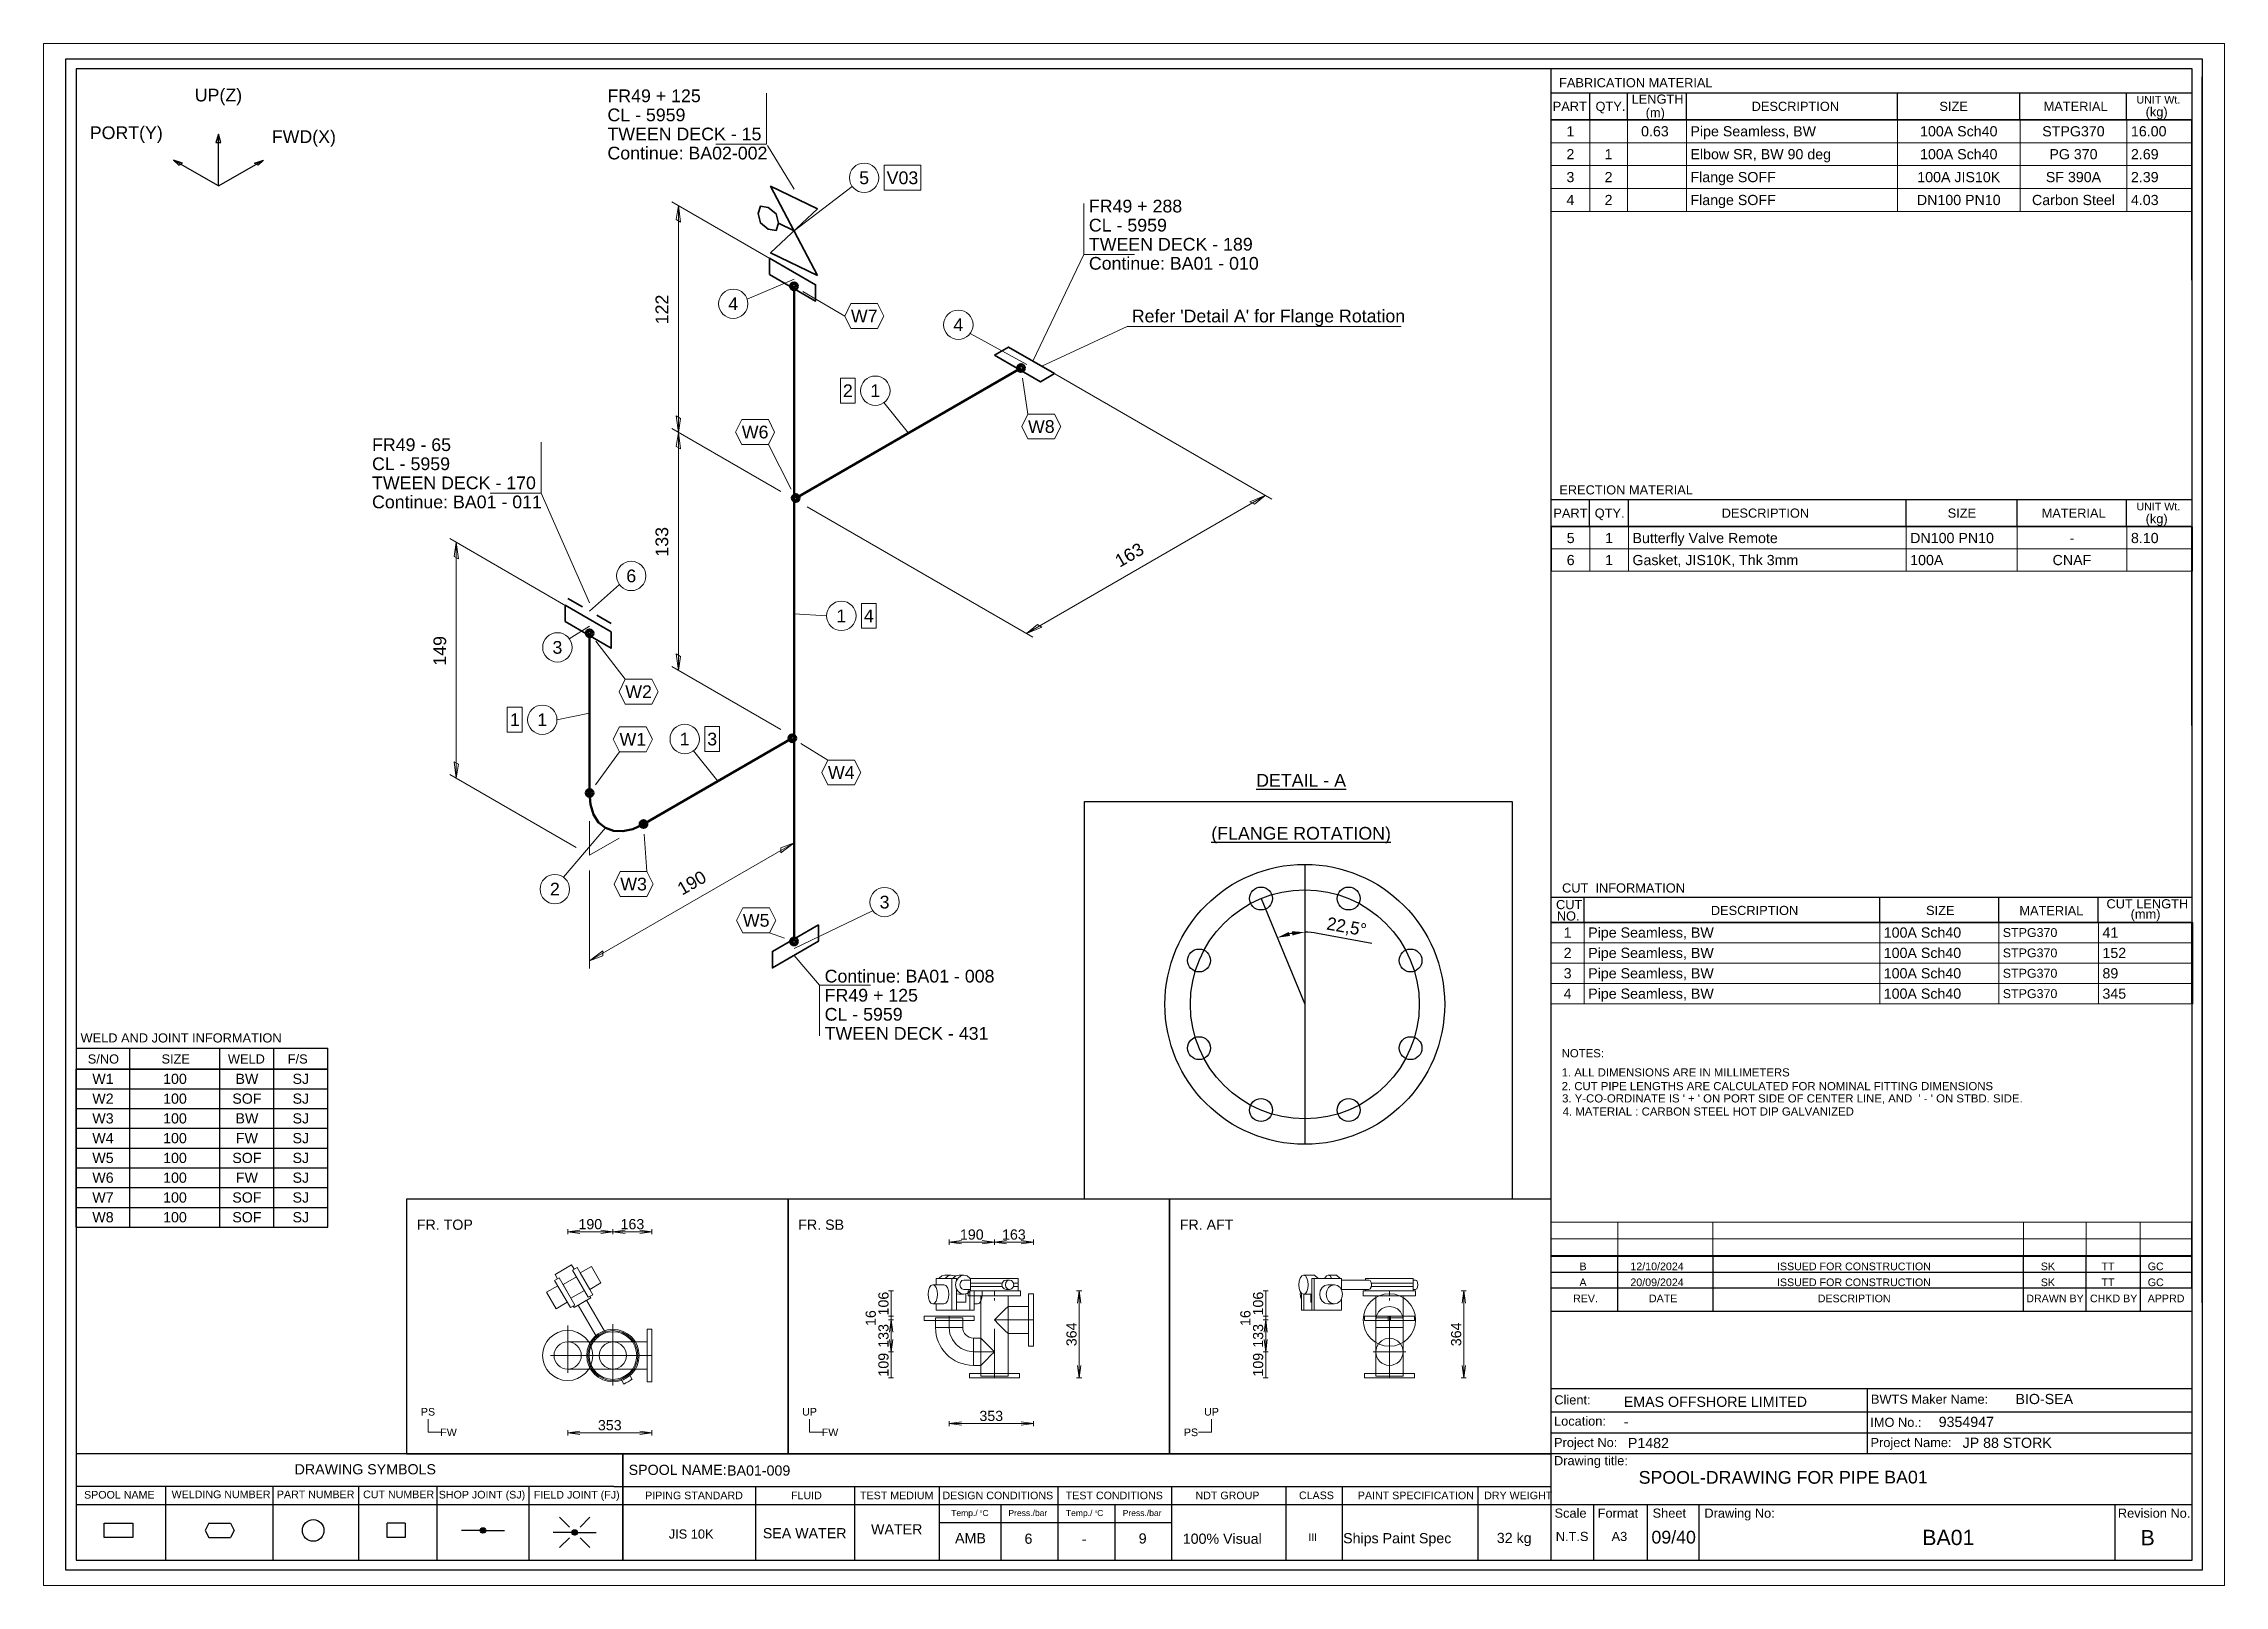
# Paper-space layout 'Layout1' of a CAD drawing. Header units: millimetres. Extents: x -20 to 277, y -7 to 202.
# The model-space entities are those that its viewports show. They can reach past a viewport. Long polylines and large blocks are cut down to what shows.
import ezdxf
from ezdxf.enums import TextEntityAlignment as Align

# ---------------------------------------------------------------- set-up
doc = ezdxf.new("R2010")
doc.units = ezdxf.units.MM
doc.linetypes.add('DOTTED_DASHED5', pattern=[9.99994, 4.444418, -2.666651, 0.222221, -2.666651])
doc.linetypes.add('DOTTED_DASHED6', pattern=[10, 4.444444, -2.666667, 0.222222, -2.666667])
doc.layers.get('DEFPOINTS').update_dxf_attribs({"color": 1})
for name, color, linetype in [('FramesFromTables', 40, 'Continuous'), ('I_Coordinates', 11, 'Continuous'), ('I_CutNumbers', 10, 'Continuous'), ('I_Dimensions', 4, 'Continuous'), ('I_OtherComponents', 2, 'Continuous'), ('I_PartNumbers', 9, 'Continuous'), ('I_Pipes', 1, 'Continuous'), ('I_Tags', 8, 'Continuous'), ('SymbolsOnDrawingSheet', 1, 'Continuous'), ('TextFromTables', 2, 'Continuous'), ('TextFromTextBoxes', 2, 'Continuous')]:
    doc.layers.add(name, color=color, linetype=linetype)
doc.styles.add('Cadmatic Default Text', font='arial.ttf')
doc.dimstyles.new('ISO-25', dxfattribs={"dimtxt": 2.5, "dimasz": 2.5, "dimexe": 1.25, "dimexo": 0.625, "dimtad": 1, "dimtxsty": 'Standard', "dimcen": 2.5, "dimadec": 0, "dimazin": 0, "dimtfac": 1, "dimtmove": 0, "dimatfit": 3, "dimfxl": 1, "dimarcsym": 0})

psp = doc.layouts.get("Layout1")

msp = doc.modelspace()

# ---------------------------------------------------------------- texts
at = {"char_height": 2.5, "attachment_point": 1, "style": 'Cadmatic Default Text'}
for s, insert in [('\\pxqc;{\\LDETAIL - A}', (208.76, 156.471)), ('\\pxqc;{\\L(FLANGE ROTATION)}', (208.76, 146.059))]:
    msp.add_mtext_dynamic_manual_height_columns(s, width=68.188, gutter_width=12.5, heights=[0], dxfattribs=dict(at, insert=insert))
at = {"layer": 'I_Coordinates', "linetype": 'ByBlock', "lineweight": 0, "style": 'Cadmatic Default Text'}
for s, p in [('FR49 + 288', (201.131, 266.803)), ('TWEEN DECK - 189', (201.131, 259.303)), ('CL - 5959', (201.131, 263.053)), ('Continue: BA01 - 010', (201.131, 255.553)), ("Refer 'Detail A' for Flange Rotation", (209.571, 245.203))]:
    msp.add_text(s, height=2.5, dxfattribs=at).set_placement(p)
at = {"layer": 'SymbolsOnDrawingSheet', "linetype": 'ByBlock', "lineweight": 25, "style": 'Cadmatic Default Text'}
for s, p in [('UP(Z)', (30, 289.861)), ('PORT(Y)', (11.88, 282.461)), ('FWD(X)', (46.794, 281.696))]:
    msp.add_text(s, height=2.5, dxfattribs=at).set_placement(p, align=Align.MIDDLE_CENTER)
for s, p in [('FR. TOP', (69, 68.9)), ('FR. SB', (144, 68.9)), ('FR. AFT', (219, 68.9))]:
    msp.add_text(s, height=2, dxfattribs=at).set_placement(p, align=Align.TOP_LEFT)
at = {"layer": 'SymbolsOnDrawingSheet', "linetype": 'ByBlock', "lineweight": 13, "style": 'Cadmatic Default Text'}
for s, p in [('190', (103.109, 68.006)), ('163', (111.387, 68.006)), ('190', (178.109, 65.966)), ('163', (186.387, 65.966)), ('353', (181.937, 30.325)), ('353', (106.937, 28.506))]:
    msp.add_text(s, height=2, dxfattribs=at).set_placement(p, align=Align.MIDDLE_CENTER)
for s, p in [('106', (160.74, 52.398)), ('106', (234.394, 52.398)), ('16', (158.24, 49.547)), ('133', (160.74, 46.055)), ('364', (197.715, 46.349)), ('16', (231.894, 49.547)), ('133', (234.394, 46.055)), ('364', (273.327, 46.349)), ('109', (160.74, 40.382)), ('109', (234.394, 40.382))]:
    msp.add_text(s, height=2, rotation=90, dxfattribs=at).set_placement(p, align=Align.MIDDLE_CENTER)
at = {"layer": 'SymbolsOnDrawingSheet', "linetype": 'ByBlock', "lineweight": 18, "style": 'Cadmatic Default Text'}
for s, p in [('PS', (71.2, 31.138)), ('UP', (146.2, 31.138)), ('UP', (225.238, 31.138)), ('FW', (75.238, 27.1)), ('FW', (150.237, 27.1)), ('PS', (221.2, 27.1))]:
    msp.add_text(s, height=1.5, dxfattribs=at).set_placement(p, align=Align.MIDDLE_CENTER)

# ---------------------------------------------------------------- blocks, each defined once
blk = doc.blocks.new('BA01728716702_BOM_4')
at = {"layer": 'FramesFromTables', "linetype": 'ByBlock', "lineweight": 18}
for p, q in [((292, 285), (418, 285)), ((292, 267), (292, 285)), ((292, 267), (292, 285)), ((299.6, 267), (299.6, 285)), ((299.6, 267), (299.6, 285)), ((307, 267), (307, 285)), ((307, 267), (307, 285)), ((318.6, 267), (318.6, 285)), ((318.6, 267), (318.6, 285)), ((360.1, 267), (360.1, 285)), ((360.1, 267), (360.1, 285)), ((384.2, 267), (384.2, 285)), ((384.2, 267), (384.2, 285)), ((405.2, 267), (405.2, 285)), ((405.2, 267), (405.2, 285)), ((418, 267), (418, 285)), ((292, 280.5), (418, 280.5)), ((292, 276), (418, 276)), ((292, 271.5), (418, 271.5)), ((292, 205), (418.1, 205)), ((292, 196.33), (292, 205)), ((292.1, 196.33), (292.1, 205)), ((299.6, 196.33), (299.6, 205)), ((299.6, 196.33), (299.6, 205)), ((307.2, 196.33), (307.2, 205)), ((307.2, 196.33), (307.2, 205)), ((361.8, 196.33), (361.8, 205)), ((361.8, 196.33), (361.8, 205)), ((383.6, 196.33), (383.6, 205)), ((383.6, 196.33), (383.6, 205)), ((405.2, 196.33), (405.2, 205)), ((405.2, 196.33), (405.2, 205)), ((418, 196.33), (418, 205)), ((292, 200.67), (418.1, 200.67)), ((292, 127.3), (418.2, 127.3)), ((292, 111.3), (292, 127.3)), ((292, 111.3), (292, 127.3)), ((298.5, 111.3), (298.5, 127.3)), ((298.5, 111.3), (298.5, 127.3)), ((356.6, 111.3), (356.6, 127.3)), ((356.6, 111.3), (356.6, 127.3)), ((380, 111.3), (380, 127.3)), ((380, 111.3), (380, 127.3)), ((399.6, 111.3), (399.6, 127.3)), ((399.6, 111.3), (399.6, 127.3)), ((418, 111.3), (418, 127.3)), ((292, 123.3), (418.2, 123.3)), ((292, 119.3), (418.2, 119.3)), ((292, 115.3), (418.2, 115.3)), ((292, 68.4), (418, 68.4)), ((292, 58.6), (292, 68.4)), ((292, 58.6), (292, 68.4)), ((292, 65.13), (418, 65.13)), ((305.1, 58.6), (305.1, 68.4)), ((305.1, 58.6), (305.1, 68.4)), ((323.8, 58.6), (323.8, 68.4)), ((323.8, 58.6), (323.8, 68.4)), ((384.9, 58.6), (384.9, 68.4)), ((384.9, 58.6), (384.9, 68.4)), ((397.2, 58.6), (397.2, 68.4)), ((397.2, 58.6), (397.2, 68.4)), ((407.8, 58.6), (407.8, 68.4)), ((407.8, 58.6), (407.8, 68.4)), ((418, 58.6), (418, 68.4)), ((292, 61.87), (418, 61.87))]:
    blk.add_line(p, q, dxfattribs=at)
at = {"layer": 'FramesFromTables', "linetype": 'ByBlock', "lineweight": -3}
for p, q in [((2, 98.5), (51.5, 98.5)), ((2, 67.43), (2, 98.5)), ((2, 67.43), (2, 98.5)), ((2, 94.62), (51.5, 94.62)), ((12.6, 67.43), (12.6, 98.5)), ((12.6, 67.43), (12.6, 98.5)), ((30.3, 67.43), (30.3, 98.5)), ((30.3, 67.43), (30.3, 98.5)), ((40.9, 67.43), (40.9, 98.5)), ((40.9, 67.43), (40.9, 98.5)), ((51.5, 67.43), (51.5, 98.5)), ((2, 90.73), (51.5, 90.73)), ((2, 86.85), (51.5, 86.85)), ((2, 82.96), (51.5, 82.96)), ((2, 79.08), (51.5, 79.08)), ((2, 75.19), (51.5, 75.19)), ((2, 71.31), (51.5, 71.31))]:
    blk.add_line(p, q, dxfattribs=at)
at = {"layer": 'FramesFromTables', "linetype": 'ByBlock', "lineweight": 18, "flags": 128}
for points in [[(292, 267), (418, 267), (418, 285)], [(292, 196.33), (418.1, 196.33), (418.1, 205)], [(292, 111.3), (418.2, 111.3), (418.2, 127.3)], [(292, 58.6), (418, 58.6), (418, 68.4)]]:
    blk.add_lwpolyline(points, dxfattribs=at)
at = {"layer": 'FramesFromTables', "linetype": 'ByBlock', "lineweight": -3, "flags": 128}
blk.add_lwpolyline([(2, 67.43), (51.5, 67.43), (51.5, 98.5)], dxfattribs=at)
at = {"layer": 'TextFromTables', "linetype": 'ByBlock', "lineweight": 13, "style": 'Cadmatic Default Text'}
for s, p in [('1', (295.8, 282.75)), ('2', (295.8, 278.25)), ('3', (295.8, 273.75)), ('4', (295.8, 269.25))]:
    blk.add_text(s, height=2, dxfattribs=at).set_placement(p, align=Align.MIDDLE_CENTER)
at = {"layer": 'TextFromTables', "linetype": 'ByBlock', "lineweight": 25, "style": 'Cadmatic Default Text'}
for s, p in [('0.63 ', (312.8, 282.75)), ('100A Sch40', (372.15, 282.75)), ('STPG370', (394.7, 282.75)), ('1', (303.3, 278.25)), ('100A Sch40', (372.15, 278.25)), ('PG 370', (394.7, 278.25)), ('2', (303.3, 273.75)), ('100A JIS10K', (372.15, 273.75)), ('SF 390A', (394.7, 273.75)), ('2', (303.3, 269.25)), ('DN100 PN10', (372.15, 269.25)), ('Carbon Steel', (394.7, 269.25)), ('5', (295.85, 202.83)), ('1', (303.4, 202.83)), ('-', (394.4, 202.83)), ('6', (295.85, 198.5)), ('1', (303.4, 198.5)), ('CNAF', (394.4, 198.5)), ('1', (295.25, 125.3)), ('2', (295.25, 121.3)), ('3', (295.25, 117.3)), ('4', (295.25, 113.3)), ('W1', (7.3, 96.56)), ('100', (21.45, 96.56)), ('BW', (35.6, 96.56)), ('SJ', (46.2, 96.56)), ('W2', (7.3, 92.67)), ('100', (21.45, 92.67)), ('SOF', (35.6, 92.67)), ('SJ', (46.2, 92.67)), ('W3', (7.3, 88.79)), ('W4', (7.3, 84.91)), ('100', (21.45, 88.79)), ('100', (21.45, 84.91)), ('BW', (35.6, 88.79)), ('FW', (35.6, 84.91)), ('SJ', (46.2, 88.79)), ('SJ', (46.2, 84.91)), ('W5', (7.3, 81.02)), ('100', (21.45, 81.02)), ('SOF', (35.6, 81.02)), ('SJ', (46.2, 81.02)), ('W6', (7.3, 77.14)), ('100', (21.45, 77.14)), ('FW', (35.6, 77.14)), ('SJ', (46.2, 77.14)), ('W7', (7.3, 73.25)), ('100', (21.45, 73.25)), ('SOF', (35.6, 73.25)), ('SJ', (46.2, 73.25)), ('W8', (7.3, 69.37)), ('100', (21.45, 69.37)), ('SOF', (35.6, 69.37)), ('SJ', (46.2, 69.37))]:
    blk.add_text(s, height=2, dxfattribs=at).set_placement(p, align=Align.MIDDLE_CENTER)
for s, height, p in [('Pipe Seamless, BW ', 2, (319.4, 282.75)), ('16.00', 2, (406, 282.75)), ('Elbow SR, BW 90 deg', 2, (319.4, 278.25)), ('2.69', 2, (406, 278.25)), ('Flange SOFF ', 2, (319.4, 273.75)), ('2.39', 2, (406, 273.75)), ('Flange SOFF ', 2, (319.4, 269.25)), ('4.03', 2, (406, 269.25)), ('Butterfly Valve Remote ', 2, (308, 202.83)), ('DN100 PN10', 2, (362.6, 202.83)), ('8.10', 2, (406, 202.83)), ('Gasket, JIS10K, Thk 3mm ', 2, (308, 198.5)), ('100A', 2, (362.6, 198.5)), ('Pipe Seamless, BW', 2, (299.3, 125.3)), ('100A Sch40', 2, (357.4, 125.3)), ('STPG370', 1.75, (380.8, 125.3)), ('41', 2, (400.4, 125.3)), ('Pipe Seamless, BW', 2, (299.3, 121.3)), ('100A Sch40', 2, (357.4, 121.3)), ('STPG370', 1.75, (380.8, 121.3)), ('152', 2, (400.4, 121.3)), ('Pipe Seamless, BW', 2, (299.3, 117.3)), ('100A Sch40', 2, (357.4, 117.3)), ('STPG370', 1.75, (380.8, 117.3)), ('89', 2, (400.4, 117.3)), ('Pipe Seamless, BW', 2, (299.3, 113.3)), ('100A Sch40', 2, (357.4, 113.3)), ('STPG370', 1.75, (380.8, 113.3)), ('345', 2, (400.4, 113.3))]:
    blk.add_text(s, height=height, dxfattribs=at).set_placement(p, align=Align.MIDDLE_LEFT)
at = {"layer": 'TextFromTextBoxes', "linetype": 'ByBlock', "lineweight": -3, "style": 'Cadmatic Default Text'}
for s, p in [('BIO-SEA', (383.3, 33.65)), ('EMAS OFFSHORE LIMITED', (306.3, 33.1)), ('9354947', (368.2, 29.15)), ('-', (306.3, 29.2)), ('P1482', (307.1, 25)), ('JP 88 STORK', (372.9, 25.05)), ('BA01-009', (130, 19.6))]:
    blk.add_text(s, height=2, dxfattribs=at).set_placement(p, align=Align.MIDDLE_LEFT)
at = {"layer": 'TextFromTextBoxes', "linetype": 'ByBlock', "lineweight": 25, "style": 'Cadmatic Default Text'}
blk.add_text('BA01', height=2.5, dxfattribs=at).set_placement((357.5, 18.3), align=Align.MIDDLE_LEFT)
at = {"layer": 'TextFromTextBoxes', "linetype": 'ByBlock', "lineweight": -3, "style": 'Cadmatic Default Text'}
for s, height, p in [('WATER', 2, (163.35, 8.05)), ('SEA WATER', 2, (145.25, 7.28)), ('AMB', 2, (177.85, 6.3)), ('6', 2, (189.25, 6.2)), ('-', 2, (200.2, 6.15)), ('9', 2, (211.7, 6.25)), ('100% Visual', 2, (227.35, 6.2)), ('Ships Paint Spec', 2, (261.75, 6.3)), ('32 kg', 2, (284.75, 6.35)), ('09/40', 2.5, (316.1, 6.5))]:
    blk.add_text(s, height=height, dxfattribs=at).set_placement(p, align=Align.MIDDLE_CENTER)
at = {"layer": 'TextFromTextBoxes', "linetype": 'ByBlock', "lineweight": 25, "style": 'Cadmatic Default Text'}
blk.add_text('BA01', height=3, dxfattribs=at).set_placement((370.1, 6.45), align=Align.MIDDLE_CENTER)
blk = doc.blocks.new('SEDS_SPOOL_FORMAT_Gol_8')
at = {"layer": 'SymbolsOnDrawingSheet', "linetype": 'ByBlock', "lineweight": -3, "flags": 128}
for points in [[(0, 297), (420, 297), (420, 0), (0, 0), (0, 297)], [(418.01, 295.01), (2, 295.01)], [(2, 295.01), (2, 2)], [(292.02, 50.91), (292.02, 295.01)], [(418.01, 2), (418.01, 295.01)], [(420, 52.53), (420, 293.46)], [(420, 52.53), (420, 293.46)], [(292.02, 290.3), (418.01, 290.3)], [(292.02, 284.66), (292.02, 288.77)], [(299.59, 285.01), (299.59, 290.3)], [(307.02, 285.01), (307.02, 290.3)], [(318.61, 285.01), (318.61, 290.3)], [(360.08, 285.01), (360.08, 290.3)], [(384.18, 285.01), (384.18, 290.3)], [(405.15, 285.01), (405.15, 290.3)], [(405.15, 285.01), (405.15, 290.3)], [(292, 285), (418, 285)], [(292, 253.5), (292, 285)], [(292, 253.5), (292, 285)], [(292.02, 285.01), (418.01, 285.01)], [(418.01, 285.01), (292.02, 285.01)], [(418, 253.5), (418, 285)], [(292.02, 210.38), (418.01, 210.38)], [(299.57, 205.08), (299.57, 210.38)], [(307.21, 205.08), (307.21, 210.38)], [(361.83, 205.03), (361.83, 210.38)], [(383.61, 205.08), (383.61, 210.38)], [(405.15, 205.17), (405.15, 210.38)], [(292.02, 205.08), (292.02, 209.18)], [(292.02, 205.08), (418.01, 205.08)], [(292.02, 186.7), (292.02, 205.08)], [(292.02, 186.7), (292.02, 205.08)], [(418.01, 205.08), (292.02, 205.08)], [(418, 166), (418, 205)], [(292.02, 132.23), (418.01, 132.23)], [(292.02, 127.3), (292.02, 131.41)], [(298.48, 127.3), (298.48, 132.23)], [(356.6, 127.3), (356.6, 132.23)], [(380.01, 127.3), (380.01, 132.23)], [(399.56, 127.3), (399.56, 132.23)], [(292.02, 127.3), (418.01, 127.3)], [(418.01, 127.3), (292.02, 127.3)], [(418, 111.3), (418, 127.3)], [(2, 102.57), (51.49, 102.57)], [(12.6, 98.45), (12.6, 102.57)], [(30.28, 98.45), (30.28, 102.57)], [(40.88, 98.45), (40.88, 102.57)], [(51.49, 98.45), (51.49, 102.57)], [(2, 98.5), (51.5, 98.5)], [(2, 98.5), (51.5, 98.5)], [(51.49, 98.47), (2, 98.47)], [(2, 98.45), (51.49, 98.45)], [(292.02, 52.57), (292.02, 66.5)], [(292.02, 52.57), (292.02, 66.5)], [(418, 55.4), (418, 68.5)], [(292.02, 61.73), (418.01, 61.73)], [(305.1, 50.91), (305.1, 61.73)], [(323.84, 50.91), (323.84, 61.73)], [(384.91, 50.91), (384.91, 61.73)], [(397.21, 50.91), (397.21, 61.73)], [(407.86, 50.91), (407.86, 61.73)], [(292.02, 58.6), (418.01, 58.6)], [(292.02, 55.47), (418.01, 55.47)], [(292.02, 50.91), (418.01, 50.91)], [(292.02, 2), (292.02, 50.91)], [(292.02, 35.73), (418.01, 35.73)], [(354.24, 22.93), (354.24, 35.73)], [(292.02, 31.13), (418.01, 31.13)], [(292.02, 27.03), (418.01, 27.03)], [(2, 22.93), (107.74, 22.93)], [(107.74, 22.93), (292.02, 22.93)], [(109.52, 22.93), (109.52, 2)], [(109.52, 2), (109.52, 22.93)], [(292.02, 22.93), (418.01, 22.93)], [(107.74, 16.45), (2, 16.45)], [(2, 12.91), (292.02, 12.91)], [(19.62, 16.45), (19.62, 2)], [(40.69, 16.45), (40.69, 2)], [(57.56, 16.45), (57.56, 2)], [(72.95, 16.45), (72.95, 2)], [(91.02, 16.45), (91.02, 2)], [(107.74, 16.45), (292.02, 16.45)], [(135.58, 16.45), (135.58, 2)], [(155.03, 16.45), (155.03, 2)], [(171.67, 16.45), (171.67, 2)], [(183.82, 12.91), (183.82, 2)], [(195.02, 16.45), (195.02, 2)], [(206.21, 12.91), (206.21, 2)], [(217.4, 16.45), (217.4, 2)], [(239.85, 16.45), (239.85, 2)], [(250.91, 16.34), (250.91, 2)], [(277.59, 16.45), (277.59, 2)], [(292.02, 12.91), (418.01, 12.91)], [(300.39, 2), (300.39, 12.91)], [(310.96, 2), (310.96, 12.91)], [(321.13, 2), (321.13, 12.91)], [(402.9, 2), (402.9, 12.91)], [(13.2, 6.41), (7.55, 6.41), (7.55, 9.23), (13.2, 9.23)], [(13.2, 9.23), (13.2, 6.41)], [(28.12, 9.23), (27.42, 7.82)], [(28.12, 9.23), (32.36, 9.23)], [(32.36, 9.23), (33.07, 7.82)], [(66.68, 9.23), (66.68, 6.41), (63.15, 6.41), (63.15, 9.23)], [(66.68, 9.23), (63.15, 9.23)], [(99, 8.47), (97.06, 10.41)], [(101.09, 8.47), (103.03, 10.41)], [(171.67, 9.37), (217.4, 9.37)], [(171.67, 9.37), (217.4, 9.37)], [(27.42, 7.82), (28.12, 6.41)], [(28.12, 6.41), (32.36, 6.41)], [(33.07, 7.82), (32.36, 6.41)], [(81.48, 7.82), (77.79, 7.82)], [(81.49, 7.78), (82.04, 8.32)], [(81.51, 7.9), (81.93, 8.32)], [(81.52, 7.7), (82.14, 8.32)], [(81.55, 7.62), (82.22, 8.29)], [(81.56, 8.06), (81.76, 8.26)], [(81.57, 7.54), (82.28, 8.25)], [(81.62, 7.48), (82.34, 8.2)], [(81.68, 7.44), (82.4, 8.16)], [(81.74, 7.39), (82.45, 8.1)], [(81.8, 7.35), (82.48, 8.02)], [(81.88, 7.32), (82.5, 7.94)], [(81.98, 7.32), (82.53, 7.86)], [(82.09, 7.32), (82.52, 7.75)], [(82.24, 7.36), (82.47, 7.59)], [(82.54, 7.82), (86.24, 7.82)], [(99.51, 7.42), (95.82, 7.42)], [(99, 6.38), (97.06, 4.44)], [(99.53, 7.47), (99.99, 7.93)], [(99.53, 7.37), (100.1, 7.93)], [(99.56, 7.29), (100.2, 7.93)], [(99.58, 7.62), (99.88, 7.93)], [(99.58, 7.21), (100.27, 7.89)], [(99.61, 7.13), (100.33, 7.84)], [(99.67, 7.08), (100.39, 7.8)], [(99.73, 7.03), (100.45, 7.75)], [(99.79, 6.99), (100.49, 7.69)], [(99.85, 6.94), (100.52, 7.61)], [(99.94, 6.92), (100.54, 7.53)], [(100.04, 6.92), (100.57, 7.45)], [(100.15, 6.92), (100.54, 7.31)], [(100.38, 7.04), (100.49, 7.15)], [(100.57, 7.42), (104.27, 7.42)], [(101.09, 6.38), (103.03, 4.44)], [(2, 2), (418.01, 2)]]:
    blk.add_lwpolyline(points, dxfattribs=at)
at = {"layer": 'SymbolsOnDrawingSheet', "linetype": 'ByBlock', "lineweight": -3}
for centre, radius in [((48.63, 7.82), 2.12), ((82.01, 7.82), 0.53), ((100.04, 7.42), 0.53)]:
    blk.add_circle(centre, radius, dxfattribs=at)
at = {"layer": 'SymbolsOnDrawingSheet', "linetype": 'ByBlock', "lineweight": -3, "style": 'Cadmatic Default Text'}
for s, height, p in [('FABRICATION MATERIAL', 1.8, (293.57, 293.19)), ('PART', 1.8, (292.32, 288.55)), ('QTY.', 1.8, (300.74, 288.55)), ('LENGTH', 1.8, (307.84, 289.97)), ('DESCRIPTION', 1.8, (331.43, 288.55)), ('SIZE', 1.8, (368.34, 288.55)), ('MATERIAL', 1.8, (388.84, 288.55)), ('UNIT Wt.', 1.5, (407.08, 289.7)), (' (kg)', 1.8, (408.19, 287.46)), ('ERECTION MATERIAL', 1.8, (293.62, 213.19)), ('PART', 1.8, (292.45, 208.62)), ('QTY.', 1.8, (300.58, 208.62)), ('DESCRIPTION', 1.8, (325.54, 208.62)), ('SIZE', 1.8, (369.97, 208.62)), ('MATERIAL', 1.8, (388.45, 208.62)), ('UNIT Wt.', 1.5, (407.08, 209.77)), (' (kg)', 1.8, (408.19, 207.53)), ('CUT  INFORMATION', 1.8, (294.16, 134.97)), ('CUT ', 1.8, (292.97, 131.7)), ('NO.', 1.8, (293.13, 129.46)), ('DESCRIPTION', 1.8, (323.41, 130.55)), ('SIZE', 1.8, (365.72, 130.55)), ('MATERIAL', 1.8, (384.07, 130.5)), ('CUT LENGTH', 1.8, (401.19, 131.85)), ('(mm)', 1.8, (405.94, 129.85)), ('WELD AND JOINT INFORMATION', 1.8, (2.89, 105.5)), ('S/NO', 1.8, (4.31, 101.36)), ('SIZE', 1.8, (18.81, 101.36)), ('WELD', 1.8, (31.86, 101.36)), ('F/S', 1.8, (43.63, 101.36)), ('SPOOL-DRAWING FOR PIPE', 2.5, (309.22, 19.5))]:
    blk.add_text(s, height=height, dxfattribs=at).set_placement(p, align=Align.TOP_LEFT)
for s, height, p in [('(m)', 1.8, (310.6, 285.51)), ('Client:', 1.8, (292.64, 32.58)), ('BWTS Maker Name:', 1.8, (354.88, 32.71)), ('Location:', 1.8, (292.58, 28.41)), ('Project No:', 1.8, (292.58, 24.2)), ('IMO No.:', 1.8, (354.76, 28.17)), ('Project Name:', 1.8, (354.8, 24.2)), ('Drawing title:', 1.8, (292.57, 20.64)), ('DRAWING SYMBOLS', 2, (44.98, 18.84)), ('Temp./  C   ', 1.2, (174.06, 10.65)), ('0', 0.53, (179.71, 11.25)), ('Press./bar', 1.2, (185.31, 10.65)), ('Temp./  C   ', 1.2, (196.61, 10.65)), ('0', 0.53, (202.37, 11.25)), ('Press./bar', 1.2, (207.78, 10.65)), ('Scale', 1.8, (292.68, 10.32)), ('Format', 1.8, (301.16, 10.32)), ('Sheet', 1.8, (311.96, 10.32)), ('Drawing No:', 1.8, (322.14, 10.32)), ('Revision No.', 1.8, (403.43, 10.32)), ('N.T.S', 1.8, (292.92, 5.74)), ('A3', 1.8, (303.89, 5.74))]:
    blk.add_text(s, height=height, dxfattribs=at).set_placement(p)
for s, height, p in [('1. ALL DIMENSIONS ARE IN MILLIMETERS', 1.6, (294.08, 97.83)), ('NOTES:', 1.6, (294.08, 101.59)), ('2. CUT PIPE LENGTHS ARE CALCULATED FOR NOMINAL FITTING DIMENSIONS', 1.6, (294.08, 95.13)), ("3. Y-CO-ORDINATE IS ' + ' ON PORT SIDE OF CENTER LINE, AND  ' - ' ON STBD. SIDE.", 1.6, (294.16, 92.72)), ('4. MATERIAL : CARBON STEEL HOT DIP GALVANIZED', 1.6, (294.28, 90.15)), ('B', 1.5, (297.58, 59.71)), ('12/10/2024', 1.5, (307.59, 59.71)), ('ISSUED FOR CONSTRUCTION', 1.5, (336.41, 59.71)), ('SK', 1.5, (388.28, 59.71)), ('TT', 1.5, (400.21, 59.71)), ('GC', 1.5, (409.3, 59.71)), ('A', 1.5, (297.58, 56.58)), ('20/09/2024', 1.5, (307.59, 56.58)), ('ISSUED FOR CONSTRUCTION', 1.5, (336.41, 56.58)), ('SK', 1.5, (388.28, 56.58)), ('TT', 1.5, (400.21, 56.58)), ('GC', 1.5, (409.3, 56.58)), ('REV.', 1.5, (296.32, 53.41)), ('DATE', 1.5, (311.24, 53.41)), ('DESCRIPTION', 1.5, (344.43, 53.41)), ('DRAWN BY', 1.5, (385.43, 53.41)), ('CHKD BY', 1.5, (397.94, 53.41)), ('APPRD', 1.5, (409.3, 53.41)), ('SPOOL NAME:', 2, (110.65, 19.73)), ('SPOOL NAME', 1.5, (3.58, 14.83)), ('WELDING NUMBER', 1.5, (20.79, 14.91)), ('PART NUMBER', 1.5, (41.48, 14.91)), ('CUT NUMBER', 1.5, (58.44, 14.91)), ('SHOP JOINT (SJ)', 1.5, (73.31, 14.85)), ('FIELD JOINT (FJ)', 1.5, (92, 14.83)), ('PIPING STANDARD', 1.5, (113.89, 14.7)), ('FLUID', 1.5, (142.57, 14.7)), ('TEST MEDIUM', 1.5, (156.14, 14.7)), ('DESIGN CONDITIONS', 1.5, (172.34, 14.7)), ('TEST CONDITIONS', 1.5, (196.58, 14.7)), ('NDT GROUP', 1.5, (222.09, 14.7)), ('CLASS', 1.5, (242.43, 14.72)), ('PAINT SPECIFICATION', 1.5, (254.01, 14.7)), ('DRY WEIGHT', 1.5, (278.84, 14.7)), ('JIS 10K', 1.8, (118.53, 7.12)), ('III', 1.5, (244.26, 6.51)), ('B', 3, (407.89, 6.4))]:
    blk.add_text(s, height=height, dxfattribs=at).set_placement(p, align=Align.MIDDLE_LEFT)
blk = doc.blocks.new('BA01728716702_PRT_5_3')
at = {"layer": 'I_OtherComponents', "linetype": 'ByBlock', "lineweight": 35}
for p, q in [((66.25, 164.85), (63.42, 166.48)), ((71.9, 161.58), (69.08, 163.21))]:
    blk.add_line(p, q, dxfattribs=at)
blk = doc.blocks.new('BA01728716702_PRT_6_3')
at = {"layer": 'I_OtherComponents', "linetype": 'ByBlock', "lineweight": 35, "flags": 128}
blk.add_lwpolyline([(62.85, 161.96), (62.85, 165.17), (71.9, 159.95), (71.9, 156.74), (62.85, 161.96)], dxfattribs=at)
at = {"layer": 'I_OtherComponents', "linetype": 'ByBlock', "lineweight": 50}
for radius in [0.75, 0.375]:
    blk.add_circle((67.66, 159.68), radius, dxfattribs=at)
blk = doc.blocks.new('BA01728716702_PRT_7_3')
at = {"layer": 'I_Pipes', "linetype": 'ByBlock', "lineweight": 50}
blk.add_line((67.66, 128.29), (67.66, 159.68), dxfattribs=at)
blk = doc.blocks.new('BA01728716702_PRT_8_3')
at = {"layer": 'I_Pipes', "linetype": 'ByBlock', "lineweight": 0}
for q in [(67.66, 122.78), (73.5, 119.42)]:
    blk.add_line((67.66, 116.05), q, dxfattribs=at)
at = {"layer": 'I_Pipes', "linetype": 'ByBlock', "lineweight": 50, "flags": 128}
blk.add_lwpolyline([(78.27, 122.17), (76.2, 121.21), (74.21, 120.76), (72.38, 120.83), (70.77, 121.43), (69.45, 122.52), (68.47, 124.07), (67.87, 126.02), (67.66, 128.29)], dxfattribs=at)
at = {"layer": 'I_Pipes', "linetype": 'ByBlock', "lineweight": 50}
for centre, radius in [((67.66, 128.29), 0.75), ((67.66, 128.29), 0.375), ((78.27, 122.17), 0.75), ((78.27, 122.17), 0.375)]:
    blk.add_circle(centre, radius, dxfattribs=at)
blk = doc.blocks.new('BA01728716702_PRT_9_3')
at = {"layer": 'I_Pipes', "linetype": 'ByBlock', "lineweight": 50}
blk.add_line((78.27, 122.17), (107.5, 139.05), dxfattribs=at)
blk = doc.blocks.new('BA01728716702_PRT_10_3')
at = {"layer": 'I_OtherComponents', "linetype": 'ByBlock', "lineweight": 35, "flags": 128}
for points in [[(112.45, 229.99), (103.26, 234.45), (112.45, 243.06), (103.26, 247.51), (112.45, 229.99)], [(104.79, 240.24), (104.33, 238.83), (102.8, 239.08), (101.27, 240.31), (100.81, 242.17), (101.27, 243.58), (102.8, 243.32), (104.33, 242.09), (104.79, 240.24), (107.86, 238.75)]]:
    blk.add_lwpolyline(points, dxfattribs=at)
at = {"layer": 'I_OtherComponents', "flags": 1}
blk.add_attdef('ValvePos', (107.86, 238.75), '', height=2.5, dxfattribs=at)
blk = doc.blocks.new('BA01728716702_PRT_11_3')
at = {"layer": 'I_OtherComponents', "linetype": 'ByBlock', "lineweight": 35, "flags": 128}
blk.add_lwpolyline([(103.05, 230.15), (103.05, 233.36), (112.1, 228.14), (112.1, 224.93), (103.05, 230.15)], dxfattribs=at)
at = {"layer": 'I_OtherComponents', "linetype": 'ByBlock', "lineweight": 50}
for radius in [0.75, 0.375]:
    blk.add_circle((107.86, 227.87), radius, dxfattribs=at)
blk = doc.blocks.new('BA01728716702_PRT_12_3')
at = {"layer": 'I_Pipes', "linetype": 'ByBlock', "lineweight": 50}
blk.add_line((107.86, 99.11), (107.86, 227.87), dxfattribs=at)
blk = doc.blocks.new('BA01728716702_PRT_17_3')
at = {"layer": 'I_OtherComponents', "linetype": 'ByBlock', "lineweight": 35, "flags": 128}
blk.add_lwpolyline([(112.67, 102.37), (112.67, 99.16), (103.62, 93.93), (103.62, 97.15), (112.67, 102.37)], dxfattribs=at)
at = {"layer": 'I_OtherComponents', "linetype": 'ByBlock', "lineweight": 50}
for radius in [0.75, 0.375]:
    blk.add_circle((107.86, 99.11), radius, dxfattribs=at)
blk = doc.blocks.new('BA01728716702_PRT_40_3')
at = {"layer": 'I_Pipes', "linetype": 'ByBlock', "lineweight": 50}
blk.add_line((152.48, 211.79), (108.21, 186.23), dxfattribs=at)
blk = doc.blocks.new('BA01728716702_PRT_41_3')
at = {"layer": 'I_OtherComponents', "linetype": 'ByBlock', "lineweight": 35, "flags": 128}
blk.add_lwpolyline([(147.25, 214.32), (150.03, 215.92), (159.08, 210.7), (156.3, 209.09), (147.25, 214.32)], dxfattribs=at)
at = {"layer": 'I_OtherComponents', "linetype": 'ByBlock', "lineweight": 50}
for radius in [0.75, 0.375]:
    blk.add_circle((152.48, 211.79), radius, dxfattribs=at)
blk = doc.blocks.new('BA01728716702_DIM_0_3')
at = {"layer": 'I_Dimensions', "linetype": 'ByBlock', "lineweight": 0}
for p, q in [((40.17, 178.27), (65.06, 163.9)), ((41.46, 131.17), (41.46, 177.52)), ((65.06, 117.55), (40.17, 131.92))]:
    blk.add_line(p, q, dxfattribs=at)
at = {"layer": 'I_Dimensions', "linetype": 'ByBlock', "lineweight": 0, "flags": 128}
for points in [[(41.46, 177.52), (41.9, 174.27), (41.03, 174.77), (41.46, 177.52)], [(41.46, 131.17), (41.9, 133.92), (41.03, 134.42), (41.46, 131.17)]]:
    blk.add_lwpolyline(points, dxfattribs=at)
at = {"layer": 'I_Dimensions', "linetype": 'ByBlock', "lineweight": 0, "style": 'Cadmatic Default Text'}
blk.add_text('149', height=2.5, rotation=90, dxfattribs=at).set_placement((38.22, 156.22), align=Align.MIDDLE_CENTER)
blk = doc.blocks.new('BA01728716702_DIM_1_3')
at = {"layer": 'I_Dimensions', "linetype": 'ByBlock', "lineweight": 0}
for p, q in [((107.86, 117), (107.86, 136.26)), ((67.66, 95.3), (107.86, 118.5)), ((67.66, 113.05), (67.66, 93.8))]:
    blk.add_line(p, q, dxfattribs=at)
at = {"layer": 'I_Dimensions', "linetype": 'ByBlock', "lineweight": 0, "flags": 128}
for points in [[(107.86, 118.5), (105.26, 116.5), (105.26, 117.5), (107.86, 118.5)], [(67.66, 95.3), (70.26, 96.3), (70.26, 97.3), (67.66, 95.3)]]:
    blk.add_lwpolyline(points, dxfattribs=at)
at = {"layer": 'I_Dimensions', "linetype": 'ByBlock', "lineweight": 0, "style": 'Cadmatic Default Text'}
blk.add_text('190', height=2.5, rotation=30, dxfattribs=at).set_placement((87.76, 110.65), align=Align.MIDDLE_CENTER)
blk = doc.blocks.new('BA01728716702_DIM_2_3')
at = {"layer": 'I_Dimensions', "linetype": 'ByBlock', "lineweight": 0}
for p, q in [((201.82, 186.02), (157.44, 211.65)), ((110.46, 184.52), (154.84, 158.9)), ((153.54, 159.65), (200.52, 186.77))]:
    blk.add_line(p, q, dxfattribs=at)
at = {"layer": 'I_Dimensions', "linetype": 'ByBlock', "lineweight": 0, "flags": 128}
for points in [[(200.52, 186.77), (198.36, 185.02), (197.49, 185.52), (200.52, 186.77)], [(153.54, 159.65), (156.57, 160.9), (155.71, 161.4), (153.54, 159.65)]]:
    blk.add_lwpolyline(points, dxfattribs=at)
at = {"layer": 'I_Dimensions', "linetype": 'ByBlock', "lineweight": 0, "style": 'Cadmatic Default Text'}
blk.add_text('163', height=2.5, rotation=30, dxfattribs=at).set_placement((173.78, 175.08), align=Align.MIDDLE_CENTER)
blk = doc.blocks.new('BA01728716702_DIM_3_3')
at = {"layer": 'I_Dimensions', "linetype": 'ByBlock', "lineweight": 0}
for p, q in [((83.83, 199.9), (105.26, 187.52)), ((85.12, 152.38), (85.12, 199.15)), ((105.26, 140.76), (83.83, 153.13))]:
    blk.add_line(p, q, dxfattribs=at)
at = {"layer": 'I_Dimensions', "linetype": 'ByBlock', "lineweight": 0, "flags": 128}
for points in [[(85.12, 199.15), (85.56, 195.9), (84.69, 196.4), (85.12, 199.15)], [(85.12, 152.38), (85.56, 155.13), (84.69, 155.63), (85.12, 152.38)]]:
    blk.add_lwpolyline(points, dxfattribs=at)
at = {"layer": 'I_Dimensions', "linetype": 'ByBlock', "lineweight": 0, "style": 'Cadmatic Default Text'}
blk.add_text('133', height=2.5, rotation=90, dxfattribs=at).set_placement((81.88, 177.64), align=Align.MIDDLE_CENTER)
blk = doc.blocks.new('BA01728716702_DIM_4_3')
at = {"layer": 'I_Dimensions', "linetype": 'ByBlock', "lineweight": 0}
for p, q in [((83.83, 244.46), (105.26, 232.09)), ((85.12, 199.15), (85.12, 243.71)), ((105.26, 187.52), (83.83, 199.9))]:
    blk.add_line(p, q, dxfattribs=at)
at = {"layer": 'I_Dimensions', "linetype": 'ByBlock', "lineweight": 0, "flags": 128}
for points in [[(85.12, 243.71), (85.56, 240.46), (84.69, 240.96), (85.12, 243.71)], [(85.12, 199.15), (85.56, 201.9), (84.69, 202.4), (85.12, 199.15)]]:
    blk.add_lwpolyline(points, dxfattribs=at)
at = {"layer": 'I_Dimensions', "linetype": 'ByBlock', "lineweight": 0, "style": 'Cadmatic Default Text'}
blk.add_text('122', height=2.5, rotation=90, dxfattribs=at).set_placement((81.88, 223.3), align=Align.MIDDLE_CENTER)
blk = doc.blocks.new('BA01728716702_CRD_0_3')
at = {"layer": 'I_Coordinates', "linetype": 'ByBlock', "lineweight": 0}
blk.add_line((112.88, 90.55), (107.86, 96.38), dxfattribs=at)
at = {"layer": 'I_Coordinates', "linetype": 'ByBlock', "lineweight": 0, "flags": 128}
blk.add_lwpolyline([(112.88, 80.55), (112.88, 90.55), (122.88, 90.55)], dxfattribs=at)
at = {"layer": 'I_Coordinates', "linetype": 'ByBlock', "lineweight": 0, "style": 'Cadmatic Default Text'}
for s, p in [('Continue: BA01 - 008', (113.88, 93.55)), ('CL - 5959', (113.88, 86.05)), ('FR49 + 125', (113.88, 89.8)), ('TWEEN DECK - 431', (113.88, 82.3))]:
    blk.add_text(s, height=2.5, dxfattribs=at).set_placement(p, align=Align.TOP_LEFT)
blk = doc.blocks.new('BA01728716702_CRD_1_3')
at = {"layer": 'I_Coordinates', "linetype": 'ByBlock', "lineweight": 0}
blk.add_line((58.12, 187.23), (67.66, 165.66), dxfattribs=at)
at = {"layer": 'I_Coordinates', "linetype": 'ByBlock', "lineweight": 0, "flags": 128}
blk.add_lwpolyline([(58.12, 197.23), (58.12, 187.23), (48.12, 187.23)], dxfattribs=at)
at = {"layer": 'I_Coordinates', "linetype": 'ByBlock', "lineweight": 0, "style": 'Cadmatic Default Text'}
for s, p in [('FR49 - 65', (24.9, 195.48)), ('CL - 5959', (24.9, 191.73)), ('TWEEN DECK - 170', (24.9, 187.98)), ('Continue: BA01 - 011', (24.9, 184.23))]:
    blk.add_text(s, height=2.5, dxfattribs=at).set_placement(p)
blk = doc.blocks.new('BA01728716702_CRD_2_3')
at = {"layer": 'I_Coordinates', "linetype": 'ByBlock', "lineweight": 0}
blk.add_line((102.63, 255.49), (107.86, 246.92), dxfattribs=at)
at = {"layer": 'I_Coordinates', "linetype": 'ByBlock', "lineweight": 0, "flags": 128}
blk.add_lwpolyline([(102.46, 265.78), (102.46, 255.78), (92.46, 255.78)], dxfattribs=at)
at = {"layer": 'I_Coordinates', "linetype": 'ByBlock', "lineweight": 0, "style": 'Cadmatic Default Text'}
for s, p in [('FR49 + 125', (71.18, 264.03)), ('CL - 5959', (71.18, 260.28)), ('TWEEN DECK - 15', (71.18, 256.53)), ('Continue: BA02-002', (71.18, 252.78))]:
    blk.add_text(s, height=2.5, dxfattribs=at).set_placement(p)
blk = doc.blocks.new('BA01728716702_PTN_0_3')
at = {"layer": 'I_PartNumbers', "linetype": 'ByBlock', "lineweight": 0}
blk.add_line((123.32, 105.15), (107.86, 97.75), dxfattribs=at)
blk.add_circle((125.66, 106.85), 2.89, dxfattribs=at)
at = {"layer": 'I_PartNumbers', "linetype": 'ByBlock', "lineweight": 0, "style": 'Cadmatic Default Text'}
blk.add_text('3', height=2.5, dxfattribs=at).set_placement((125.66, 106.85), align=Align.MIDDLE_CENTER)
blk = doc.blocks.new('BA01728716702_PTN_1_3')
at = {"layer": 'I_PartNumbers', "linetype": 'ByBlock', "lineweight": 0}
blk.add_line((119.3, 247.47), (107.86, 238.75), dxfattribs=at)
blk.add_circle((121.64, 249.17), 2.89, dxfattribs=at)
at = {"layer": 'I_PartNumbers', "linetype": 'ByBlock', "lineweight": 0, "style": 'Cadmatic Default Text'}
blk.add_text('5', height=2.5, dxfattribs=at).set_placement((121.64, 249.17), align=Align.MIDDLE_CENTER)
blk = doc.blocks.new('BA01728716702_PTN_2_3')
at = {"layer": 'I_PartNumbers', "linetype": 'ByBlock', "lineweight": 0}
blk.add_line((98.67, 225.31), (107.86, 229.23), dxfattribs=at)
blk.add_circle((95.91, 224.42), 2.89, dxfattribs=at)
at = {"layer": 'I_PartNumbers', "linetype": 'ByBlock', "lineweight": 0, "style": 'Cadmatic Default Text'}
blk.add_text('4', height=2.5, dxfattribs=at).set_placement((95.91, 224.42), align=Align.MIDDLE_CENTER)
blk = doc.blocks.new('BA01728716702_PTN_3_3')
at = {"layer": 'I_PartNumbers', "linetype": 'ByBlock', "lineweight": 0}
blk.add_line((125.55, 204.99), (130.35, 199.01), dxfattribs=at)
blk.add_circle((123.85, 207.33), 2.89, dxfattribs=at)
at = {"layer": 'I_PartNumbers', "linetype": 'ByBlock', "lineweight": 0, "style": 'Cadmatic Default Text'}
blk.add_text('1', height=2.5, dxfattribs=at).set_placement((123.85, 207.33), align=Align.MIDDLE_CENTER)
blk = doc.blocks.new('BA01728716702_PTN_4_3')
at = {"layer": 'I_PartNumbers', "linetype": 'ByBlock', "lineweight": 0}
blk.add_line((142.5, 218.59), (153.66, 212.47), dxfattribs=at)
blk.add_circle((140.16, 220.29), 2.89, dxfattribs=at)
at = {"layer": 'I_PartNumbers', "linetype": 'ByBlock', "lineweight": 0, "style": 'Cadmatic Default Text'}
blk.add_text('4', height=2.5, dxfattribs=at).set_placement((140.16, 220.29), align=Align.MIDDLE_CENTER)
blk = doc.blocks.new('BA01728716702_PTN_5_3')
at = {"layer": 'I_PartNumbers', "linetype": 'ByBlock', "lineweight": 0}
blk.add_line((114.27, 163.09), (107.86, 163.49), dxfattribs=at)
blk.add_circle((117.16, 163.09), 2.89, dxfattribs=at)
at = {"layer": 'I_PartNumbers', "linetype": 'ByBlock', "lineweight": 0, "style": 'Cadmatic Default Text'}
blk.add_text('1', height=2.5, dxfattribs=at).set_placement((117.16, 163.09), align=Align.MIDDLE_CENTER)
blk = doc.blocks.new('BA01728716702_PTN_6_3')
at = {"layer": 'I_PartNumbers', "linetype": 'ByBlock', "lineweight": 0}
blk.add_line((73.52, 169.24), (67.66, 164.03), dxfattribs=at)
blk.add_circle((75.86, 170.94), 2.89, dxfattribs=at)
at = {"layer": 'I_PartNumbers', "linetype": 'ByBlock', "lineweight": 0, "style": 'Cadmatic Default Text'}
blk.add_text('6', height=2.5, dxfattribs=at).set_placement((75.86, 170.94), align=Align.MIDDLE_CENTER)
blk = doc.blocks.new('BA01728716702_PTN_7_3')
at = {"layer": 'I_PartNumbers', "linetype": 'ByBlock', "lineweight": 0}
blk.add_line((63.68, 158.6), (67.66, 161.04), dxfattribs=at)
blk.add_circle((61.34, 156.9), 2.89, dxfattribs=at)
at = {"layer": 'I_PartNumbers', "linetype": 'ByBlock', "lineweight": 0, "style": 'Cadmatic Default Text'}
blk.add_text('3', height=2.5, dxfattribs=at).set_placement((61.34, 156.9), align=Align.MIDDLE_CENTER)
blk = doc.blocks.new('BA01728716702_PTN_8_3')
at = {"layer": 'I_PartNumbers', "linetype": 'ByBlock', "lineweight": 0}
blk.add_line((61.26, 142.68), (67.66, 143.99), dxfattribs=at)
blk.add_circle((58.37, 142.68), 2.89, dxfattribs=at)
at = {"layer": 'I_PartNumbers', "linetype": 'ByBlock', "lineweight": 0, "style": 'Cadmatic Default Text'}
blk.add_text('1', height=2.5, dxfattribs=at).set_placement((58.37, 142.68), align=Align.MIDDLE_CENTER)
blk = doc.blocks.new('BA01728716702_PTN_9_3')
at = {"layer": 'I_PartNumbers', "linetype": 'ByBlock', "lineweight": 0}
blk.add_line((62.54, 111.74), (70.77, 121.43), dxfattribs=at)
blk.add_circle((60.84, 109.4), 2.89, dxfattribs=at)
at = {"layer": 'I_PartNumbers', "linetype": 'ByBlock', "lineweight": 0, "style": 'Cadmatic Default Text'}
blk.add_text('2', height=2.5, dxfattribs=at).set_placement((60.84, 109.4), align=Align.MIDDLE_CENTER)
blk = doc.blocks.new('BA01728716702_PTN_10_3')
at = {"layer": 'I_PartNumbers', "linetype": 'ByBlock', "lineweight": 0}
blk.add_line((88.07, 136.55), (92.89, 130.61), dxfattribs=at)
blk.add_circle((86.37, 138.89), 2.89, dxfattribs=at)
at = {"layer": 'I_PartNumbers', "linetype": 'ByBlock', "lineweight": 0, "style": 'Cadmatic Default Text'}
blk.add_text('1', height=2.5, dxfattribs=at).set_placement((86.37, 138.89), align=Align.MIDDLE_CENTER)
blk = doc.blocks.new('BA01728716702_CUT_11_3')
at = {"layer": 'I_CutNumbers', "linetype": 'ByBlock', "lineweight": 0, "flags": 128}
blk.add_lwpolyline([(119.91, 204.88), (119.91, 209.78), (116.97, 209.78), (116.97, 204.88), (119.91, 204.88)], dxfattribs=at)
at = {"layer": 'I_CutNumbers', "linetype": 'ByBlock', "lineweight": 0, "style": 'Cadmatic Default Text'}
blk.add_text('2', height=2.5, dxfattribs=at).set_placement((118.44, 207.33), align=Align.MIDDLE_CENTER)
blk = doc.blocks.new('BA01728716702_CUT_12_3')
at = {"layer": 'I_CutNumbers', "linetype": 'ByBlock', "lineweight": 0, "flags": 128}
blk.add_lwpolyline([(124.04, 160.65), (124.04, 165.54), (121.1, 165.54), (121.1, 160.65), (124.04, 160.65)], dxfattribs=at)
at = {"layer": 'I_CutNumbers', "linetype": 'ByBlock', "lineweight": 0, "style": 'Cadmatic Default Text'}
blk.add_text('4', height=2.5, dxfattribs=at).set_placement((122.57, 163.09), align=Align.MIDDLE_CENTER)
blk = doc.blocks.new('BA01728716702_CUT_13_3')
at = {"layer": 'I_CutNumbers', "linetype": 'ByBlock', "lineweight": 0, "flags": 128}
blk.add_lwpolyline([(54.43, 140.23), (54.43, 145.12), (51.49, 145.12), (51.49, 140.23), (54.43, 140.23)], dxfattribs=at)
at = {"layer": 'I_CutNumbers', "linetype": 'ByBlock', "lineweight": 0, "style": 'Cadmatic Default Text'}
blk.add_text('1', height=2.5, dxfattribs=at).set_placement((52.96, 142.68), align=Align.MIDDLE_CENTER)
blk = doc.blocks.new('BA01728716702_CUT_14_3')
at = {"layer": 'I_CutNumbers', "linetype": 'ByBlock', "lineweight": 0, "flags": 128}
blk.add_lwpolyline([(93.24, 136.44), (93.24, 141.34), (90.3, 141.34), (90.3, 136.44), (93.24, 136.44)], dxfattribs=at)
at = {"layer": 'I_CutNumbers', "linetype": 'ByBlock', "lineweight": 0, "style": 'Cadmatic Default Text'}
blk.add_text('3', height=2.5, dxfattribs=at).set_placement((91.77, 138.89), align=Align.MIDDLE_CENTER)
blk = doc.blocks.new('BA01728716702_vpo_15_3')
at = {"layer": 'I_Tags', "linetype": 'ByBlock', "lineweight": 0, "flags": 128}
blk.add_lwpolyline([(132.79, 246.73), (132.79, 251.62), (125.58, 251.62), (125.58, 246.73), (132.79, 246.73)], dxfattribs=at)
at = {"layer": 'I_Tags', "linetype": 'ByBlock', "lineweight": 0, "style": 'Cadmatic Default Text'}
blk.add_text('V03', height=2.5, dxfattribs=at).set_placement((129.18, 249.17), align=Align.MIDDLE_CENTER)
blk = doc.blocks.new('Pi_Weld_0')
at = {"layer": 'I_Tags', "linetype": 'ByBlock', "lineweight": 0, "flags": 128}
for points in [[(-2.62, 2.45), (-8.42, 9.91)], [(-2.62, 2.45), (-3.84, 0)], [(-3.84, 0), (-2.62, -2.45)], [(2.62, 2.45), (-2.62, 2.45)], [(3.84, 0), (2.62, 2.45)], [(2.62, -2.45), (3.84, 0)], [(-2.62, -2.45), (2.62, -2.45)]]:
    blk.add_lwpolyline(points, dxfattribs=at)
at = {"layer": 'I_Tags', "linetype": 'ByBlock', "lineweight": 0, "style": 'Cadmatic Default Text'}
blk.add_text('W2', height=2.5, dxfattribs=at).set_placement((0, 0), align=Align.MIDDLE_CENTER)
blk = doc.blocks.new('Pi_Weld_1')
at = {"layer": 'I_Tags', "linetype": 'ByBlock', "lineweight": 0, "flags": 128}
for points in [[(-3.84, 0), (-12.08, 4.85)], [(-2.62, 2.45), (-3.84, 0)], [(-3.84, 0), (-2.62, -2.45)], [(2.62, 2.45), (-2.62, 2.45)], [(3.84, 0), (2.62, 2.45)], [(2.62, -2.45), (3.84, 0)], [(-2.62, -2.45), (2.62, -2.45)]]:
    blk.add_lwpolyline(points, dxfattribs=at)
at = {"layer": 'I_Tags', "linetype": 'ByBlock', "lineweight": 0, "style": 'Cadmatic Default Text'}
blk.add_text('W7', height=2.5, dxfattribs=at).set_placement((0, 0), align=Align.MIDDLE_CENTER)
blk = doc.blocks.new('Pi_Weld_2')
at = {"layer": 'I_Tags', "linetype": 'ByBlock', "lineweight": 0, "flags": 128}
for points in [[(-2.62, 2.45), (-3.7, 9.51)], [(-2.62, 2.45), (-3.84, 0)], [(-3.84, 0), (-2.62, -2.45)], [(2.62, 2.45), (-2.62, 2.45)], [(3.84, 0), (2.62, 2.45)], [(2.62, -2.45), (3.84, 0)], [(-2.62, -2.45), (2.62, -2.45)]]:
    blk.add_lwpolyline(points, dxfattribs=at)
at = {"layer": 'I_Tags', "linetype": 'ByBlock', "lineweight": 0, "style": 'Cadmatic Default Text'}
blk.add_text('W8', height=2.5, dxfattribs=at).set_placement((0, 0), align=Align.MIDDLE_CENTER)
blk = doc.blocks.new('Pi_Weld_3')
at = {"layer": 'I_Tags', "linetype": 'ByBlock', "lineweight": 0, "flags": 128}
for points in [[(-2.62, 2.45), (-3.84, 0)], [(-3.84, 0), (-2.62, -2.45)], [(2.62, 2.45), (-2.62, 2.45)], [(3.84, 0), (2.62, 2.45)], [(2.62, -2.45), (3.84, 0)], [(-2.62, -2.45), (2.62, -2.45)], [(2.62, -2.45), (7.09, -11.21)]]:
    blk.add_lwpolyline(points, dxfattribs=at)
at = {"layer": 'I_Tags', "linetype": 'ByBlock', "lineweight": 0, "style": 'Cadmatic Default Text'}
blk.add_text('W6', height=2.5, dxfattribs=at).set_placement((0, 0), align=Align.MIDDLE_CENTER)
blk = doc.blocks.new('Pi_Weld_4')
at = {"layer": 'I_Tags', "linetype": 'ByBlock', "lineweight": 0, "flags": 128}
for points in [[(-2.62, 2.45), (-3.84, 0)], [(-3.84, 0), (-2.62, -2.45)], [(2.62, 2.45), (-2.62, 2.45)], [(3.84, 0), (2.62, 2.45)], [(2.62, -2.45), (3.84, 0)], [(-2.62, -2.45), (-7.34, -8.93)], [(-2.62, -2.45), (2.62, -2.45)]]:
    blk.add_lwpolyline(points, dxfattribs=at)
at = {"layer": 'I_Tags', "linetype": 'ByBlock', "lineweight": 0, "style": 'Cadmatic Default Text'}
blk.add_text('W1', height=2.5, dxfattribs=at).set_placement((0, 0), align=Align.MIDDLE_CENTER)
blk = doc.blocks.new('Pi_Weld_5')
at = {"layer": 'I_Tags', "linetype": 'ByBlock', "lineweight": 0, "flags": 128}
for points in [[(2.62, 2.45), (2.09, 9.78)], [(-2.62, 2.45), (-3.84, 0)], [(-3.84, 0), (-2.62, -2.45)], [(2.62, 2.45), (-2.62, 2.45)], [(3.84, 0), (2.62, 2.45)], [(2.62, -2.45), (3.84, 0)], [(-2.62, -2.45), (2.62, -2.45)]]:
    blk.add_lwpolyline(points, dxfattribs=at)
at = {"layer": 'I_Tags', "linetype": 'ByBlock', "lineweight": 0, "style": 'Cadmatic Default Text'}
blk.add_text('W3', height=2.5, dxfattribs=at).set_placement((0, 0), align=Align.MIDDLE_CENTER)
blk = doc.blocks.new('Pi_Weld_6')
at = {"layer": 'I_Tags', "linetype": 'ByBlock', "lineweight": 0, "flags": 128}
for points in [[(-2.62, 2.45), (-3.84, 0)], [(-3.84, 0), (-2.62, -2.45)], [(2.62, 2.45), (-2.62, 2.45)], [(3.84, 0), (2.62, 2.45)], [(2.62, -2.45), (3.84, 0)], [(-2.62, -2.45), (2.62, -2.45)], [(2.62, -2.45), (5.55, -3.49)]]:
    blk.add_lwpolyline(points, dxfattribs=at)
at = {"layer": 'I_Tags', "linetype": 'ByBlock', "lineweight": 0, "style": 'Cadmatic Default Text'}
blk.add_text('W5', height=2.5, dxfattribs=at).set_placement((0, 0), align=Align.MIDDLE_CENTER)
blk = doc.blocks.new('Pi_Weld_7')
at = {"layer": 'I_Tags', "linetype": 'ByBlock', "lineweight": 0, "flags": 128}
for points in [[(-2.62, 2.45), (-7.94, 5.69)], [(-2.62, 2.45), (-3.84, 0)], [(-3.84, 0), (-2.62, -2.45)], [(2.62, 2.45), (-2.62, 2.45)], [(3.84, 0), (2.62, 2.45)], [(2.62, -2.45), (3.84, 0)], [(-2.62, -2.45), (2.62, -2.45)]]:
    blk.add_lwpolyline(points, dxfattribs=at)
at = {"layer": 'I_Tags', "linetype": 'ByBlock', "lineweight": 0, "style": 'Cadmatic Default Text'}
blk.add_text('W4', height=2.5, dxfattribs=at).set_placement((0, 0), align=Align.MIDDLE_CENTER)
blk = doc.blocks.new('*U52')
blk.add_circle((0, 0), 2.25)
blk = doc.blocks.new('*U53')
at = {"color": 0, "linetype": 'ByBlock', "lineweight": -2, "transparency": 16777216}
blk.add_blockref('*U52', (-209.94, 47.4), dxfattribs=at)
for p, rotation in [((-225.85, 40.81), 45.00000000000001), ((-194.03, 40.81), 315), ((-232.44, 24.9), 90), ((-187.44, 24.9), 270), ((-225.85, 8.99), 135), ((-194.03, 8.99), 225), ((-209.94, 2.4), 180)]:
    blk.add_blockref('*U52', p, dxfattribs=dict(at, rotation=rotation))
blk = doc.blocks.new('*D54')
at = {"color": 0, "lineweight": -2, "transparency": 16777216}
blk.add_line((246.07, 125.15), (256.74, 123.24), dxfattribs=at)
for start, end in [(100.1241, 102.3759), (79.8759, 90)]:
    blk.add_arc((243.58, 111.2), 14.17, start, end, dxfattribs=at)
at = {"color": 0, "transparency": 16777216}
for points in [[(240.67, 124.64), (240.42, 125.43), (238.16, 124.29)], [(241.06, 125.56), (241.13, 124.73), (243.58, 125.37)]]:
    blk.add_solid(points, dxfattribs=at)
at = {"layer": 'DEFPOINTS', "color": 0, "transparency": 16777216}
for p in [(243.58, 138.7), (234.97, 131.99), (239.92, 124.88), (243.58, 111.2), (243.58, 83.7)]:
    blk.add_point(p, dxfattribs=at)
at = {"color": 0, "transparency": 16777216, "insert": (251.77, 126.24), "char_height": 2.5, "attachment_point": 5, "rotation": 349.8759}
blk.add_mtext('22,5°', dxfattribs=at)

# ---------------------------------------------------------------- dimensions: what is measured, and where the dimension line sits
dim = msp.add_angular_dim_2l(base=(239.916, 124.884), line1=((243.583, 138.699), (243.583, 83.699)), line2=((234.972, 131.987), (243.583, 111.199)), dimstyle='ISO-25', override={"dimadec": 1})
dim.commit()
dim.dimension.update_dxf_attribs({"geometry": '*D54', "text_midpoint": (251.771, 126.244)})

# ---------------------------------------------------------------- linework, layer by layer
for p, q in [((243.583, 138.699), (243.583, 83.699)), ((234.972, 131.987), (243.583, 111.199))]:
    msp.add_line(p, q)
msp.add_lwpolyline([(284.351, 72.9), (200.294, 72.9), (200.294, 151.076), (284.351, 151.076)], close=True)
at = {"linetype": 'DOTTED_DASHED6', "lineweight": 13, "flags": 128}
for points in [[(182.559, 54.874), (182.559, 53.937)], [(182.559, 38.153), (182.559, 53.937)], [(260.209, 54.874), (260.209, 53.937)], [(260.209, 38.153), (260.209, 53.937)], [(98.659, 48.094), (98.659, 36.287)], [(107.559, 48.375), (107.559, 36.006)], [(107.559, 36.287), (107.559, 48.094)], [(173.659, 49.922), (173.659, 49.079)], [(173.659, 47.698), (173.659, 49.594)], [(190.215, 49.172), (189.278, 49.172)], [(260.209, 49.922), (260.209, 49.079)], [(260.209, 47.698), (260.209, 49.594)], [(260.209, 42.938), (260.209, 47.698)], [(256.996, 42.938), (263.422, 42.938)], [(260.209, 42.938), (260.209, 40.261)], [(104.563, 42.191), (92.756, 42.191)], [(98.659, 42.191), (103.419, 42.191)], [(113.743, 42.191), (101.374, 42.191)], [(113.462, 42.191), (101.655, 42.191)], [(114.278, 42.191), (107.559, 42.191)], [(115.215, 42.191), (114.278, 42.191)], [(182.559, 37.825), (182.559, 38.669)], [(260.209, 37.825), (260.209, 38.669)]]:
    msp.add_lwpolyline(points, dxfattribs=at)
at = {"linetype": 'DOTTED_DASHED5', "lineweight": 13, "flags": 128}
for points in [[(178.419, 42.938), (177.187, 43.1), (176.039, 43.576), (175.053, 44.332), (174.297, 45.318), (173.822, 46.466), (173.659, 47.698)], [(189.278, 49.172), (182.559, 49.172)], [(178.419, 42.938), (182.557, 42.938)], [(103.419, 42.191), (107.557, 42.191)]]:
    msp.add_lwpolyline(points, dxfattribs=at)
for radius in [27.5, 22.5]:
    msp.add_circle((243.583, 111.199), radius)
at = {"layer": 'I_Coordinates', "linetype": 'ByBlock', "lineweight": 0}
for p, q in [((200.131, 258.553), (190.137, 237.585)), ((208.675, 244.361), (191.907, 236.563)), ((208.675, 244.361), (262.505, 244.361))]:
    msp.add_line(p, q, dxfattribs=at)
at = {"layer": 'I_Coordinates', "linetype": 'ByBlock', "lineweight": 0, "flags": 128}
msp.add_lwpolyline([(200.131, 268.553), (200.131, 258.553), (210.131, 258.553)], dxfattribs=at)
at = {"layer": 'I_OtherComponents', "linetype": 'ByBlock', "lineweight": 50}
for centre, radius in [((143.511, 210.665), 0.75), ((143.511, 210.665), 0.375), ((142.804, 163.489), 0.75), ((142.804, 163.489), 0.375)]:
    msp.add_circle(centre, radius, dxfattribs=at)
at = {"layer": 'SymbolsOnDrawingSheet', "linetype": 'ByBlock', "lineweight": 25, "flags": 128}
for points in [[(30.5, 280.573), (30, 282.206), (29.5, 280.573), (30.5, 280.573)], [(30, 272), (30, 282.206)], [(22.929, 276.491), (21.161, 277.103), (22.222, 276.082), (22.929, 276.491)], [(30, 272), (21.161, 277.103)], [(30, 272), (38.839, 277.103)], [(37.071, 276.491), (38.839, 277.103), (37.778, 276.082), (37.071, 276.491)], [(67, 22.9), (142, 22.9), (142, 72.9), (67, 72.9), (67, 22.9)], [(142, 22.9), (217, 22.9), (217, 72.9), (142, 72.9), (142, 22.9)], [(217, 22.9), (292, 22.9), (292, 72.9), (217, 72.9), (217, 22.9)]]:
    msp.add_lwpolyline(points, dxfattribs=at)
at = {"layer": 'SymbolsOnDrawingSheet', "linetype": 'ByBlock', "lineweight": 13, "flags": 128}
for points in [[(98.659, 66.006), (98.659, 67.006)], [(98.659, 66.506), (101.059, 66.19), (98.659, 66.506), (101.059, 66.823), (98.659, 66.506)], [(98.659, 66.506), (107.559, 66.506)], [(107.559, 66.506), (105.159, 66.823), (107.559, 66.506), (105.159, 66.19), (107.559, 66.506)], [(107.559, 66.006), (107.559, 67.006)], [(107.559, 66.506), (109.959, 66.19), (107.559, 66.506), (109.959, 66.823), (107.559, 66.506)], [(107.559, 66.506), (115.215, 66.506)], [(115.215, 66.506), (112.815, 66.823), (115.215, 66.506), (112.815, 66.19), (115.215, 66.506)], [(115.215, 66.006), (115.215, 67.006)], [(173.659, 63.966), (173.659, 64.966)], [(173.659, 64.466), (176.059, 64.15), (173.659, 64.466), (176.059, 64.782), (173.659, 64.466)], [(173.659, 64.466), (182.559, 64.466)], [(182.559, 64.466), (180.159, 64.782), (182.559, 64.466), (180.159, 64.15), (182.559, 64.466)], [(182.559, 63.966), (182.559, 64.966)], [(182.559, 64.466), (184.959, 64.15), (182.559, 64.466), (184.959, 64.782), (182.559, 64.466)], [(182.559, 64.466), (190.215, 64.466)], [(190.215, 64.466), (187.815, 64.782), (190.215, 64.466), (187.815, 64.15), (190.215, 64.466)], [(190.215, 63.966), (190.215, 64.966)], [(162.74, 54.874), (161.74, 54.874)], [(162.24, 49.922), (162.24, 54.874)], [(198.715, 54.874), (199.715, 54.874)], [(199.215, 54.874), (198.899, 52.474), (199.215, 54.874), (199.531, 52.474), (199.215, 54.874)], [(199.215, 37.825), (199.215, 54.874)], [(236.394, 54.874), (235.394, 54.874)], [(235.894, 49.922), (235.894, 54.874)], [(274.327, 54.874), (275.327, 54.874)], [(274.827, 54.874), (274.511, 52.474), (274.827, 54.874), (275.143, 52.474), (274.827, 54.874)], [(274.827, 37.825), (274.827, 54.874)], [(162.74, 49.922), (161.74, 49.922)], [(162.74, 49.172), (161.74, 49.172)], [(162.24, 49.172), (161.924, 46.772), (162.24, 49.172), (162.556, 46.772), (162.24, 49.172)], [(162.24, 49.172), (162.24, 49.922)], [(162.24, 42.938), (162.24, 49.172)], [(236.394, 49.922), (235.394, 49.922)], [(236.394, 49.172), (235.394, 49.172)], [(235.894, 49.172), (235.577, 46.772), (235.894, 49.172), (236.21, 46.772), (235.894, 49.172)], [(235.894, 49.172), (235.894, 49.922)], [(235.894, 42.938), (235.894, 49.172)], [(162.74, 42.938), (161.74, 42.938)], [(162.24, 42.938), (162.556, 45.338), (162.24, 42.938), (161.924, 45.338), (162.24, 42.938)], [(162.24, 37.825), (162.24, 42.938)], [(236.394, 42.938), (235.394, 42.938)], [(235.894, 42.938), (236.21, 45.338), (235.894, 42.938), (235.577, 45.338), (235.894, 42.938)], [(235.894, 37.825), (235.894, 42.938)], [(199.215, 37.825), (199.531, 40.225), (199.215, 37.825), (198.899, 40.225), (199.215, 37.825)], [(274.827, 37.825), (275.143, 40.225), (274.827, 37.825), (274.511, 40.225), (274.827, 37.825)], [(162.74, 37.825), (161.74, 37.825)], [(198.715, 37.825), (199.715, 37.825)], [(236.394, 37.825), (235.394, 37.825)], [(274.327, 37.825), (275.327, 37.825)], [(98.659, 27.506), (98.659, 26.506)], [(98.659, 27.006), (101.059, 26.69), (98.659, 27.006), (101.059, 27.323), (98.659, 27.006)], [(98.659, 27.006), (115.215, 27.006)], [(115.215, 27.006), (112.815, 27.323), (115.215, 27.006), (112.815, 26.69), (115.215, 27.006)], [(115.215, 27.506), (115.215, 26.506)], [(173.659, 29.325), (173.659, 28.325)], [(173.659, 28.825), (176.059, 28.509), (173.659, 28.825), (176.059, 29.141), (173.659, 28.825)], [(173.659, 28.825), (190.215, 28.825)], [(190.215, 28.825), (187.815, 29.141), (190.215, 28.825), (187.815, 28.509), (190.215, 28.825)], [(190.215, 29.325), (190.215, 28.325)]]:
    msp.add_lwpolyline(points, dxfattribs=at)
at = {"layer": 'SymbolsOnDrawingSheet', "linetype": 'ByBlock', "lineweight": 18, "flags": 128}
for points in [[(94.508, 54.629), (96.709, 55.9)], [(100.072, 52.107), (96.98, 57.463), (96.1, 56.955)], [(99.192, 51.599), (96.1, 56.955)], [(96.191, 58.132), (99.437, 60.006)], [(96.678, 57.288), (96.191, 58.132)], [(100.395, 57.649), (97.753, 56.124)], [(100.395, 57.649), (97.753, 56.124)], [(99.299, 53.446), (97.753, 56.124)], [(99.437, 60.006), (99.924, 59.162)], [(100.502, 59.496), (99.622, 58.988)], [(99.622, 58.988), (102.714, 53.632), (103.594, 54.14)], [(100.502, 59.496), (103.594, 54.14)], [(105.186, 56.466), (102.985, 55.195), (101.111, 58.441), (103.312, 59.712), (105.186, 56.466)], [(170.445, 56.092), (170.803, 55.949), (171.107, 55.543), (171.31, 54.935), (171.382, 54.218), (171.31, 53.501), (171.107, 52.893), (170.803, 52.486), (170.445, 52.344), (170.086, 52.486), (169.782, 52.893), (169.579, 53.501), (169.508, 54.218), (169.579, 54.935), (169.782, 55.543), (170.086, 55.949), (170.445, 56.092)], [(172.642, 56.092), (170.445, 56.092)], [(174.192, 57.31), (171.1, 57.31)], [(171.1, 57.31), (171.1, 56.092)], [(171.668, 57.417), (171.606, 57.31)], [(172.816, 57.966), (172.195, 57.823), (171.668, 57.417)], [(172.642, 56.092), (173, 55.949), (173.304, 55.543), (173.507, 54.935), (173.579, 54.218), (173.507, 53.501), (173.304, 52.893), (173, 52.486), (172.642, 52.344)], [(172.816, 57.966), (174.074, 57.966)], [(172.926, 57.417), (172.864, 57.31)], [(174.074, 57.966), (173.453, 57.823), (172.926, 57.417)], [(174.695, 57.823), (174.074, 57.966)], [(174.192, 51.126), (174.192, 57.31), (175.072, 57.31)], [(174.413, 57.31), (174.475, 57.417)], [(174.475, 57.417), (175.001, 57.823), (175.622, 57.966)], [(174.848, 57.705), (174.695, 57.823)], [(176.557, 54.218), (175.936, 54.36), (175.409, 54.767), (175.058, 55.375), (174.934, 56.092), (175.058, 56.809), (175.409, 57.417), (175.936, 57.823), (176.557, 57.966), (177.178, 57.823), (177.705, 57.417)], [(175.072, 57.31), (175.072, 56.834)], [(176.557, 57.966), (175.622, 57.966)], [(175.857, 56.56), (175.748, 56.092)], [(175.748, 56.092), (175.857, 55.623)], [(176.154, 56.903), (175.857, 56.56)], [(176.559, 57.029), (176.154, 56.903)], [(177.874, 57.029), (176.559, 57.029)], [(177.705, 57.417), (177.874, 57.125)], [(177.874, 57.31), (177.767, 57.31)], [(177.874, 54.874), (177.874, 57.31), (187.244, 57.31), (187.244, 54.874), (177.874, 54.874)], [(177.874, 55.787), (177.874, 56.396)], [(177.874, 56.396), (184.12, 56.396)], [(184.121, 55.787), (177.874, 55.787)], [(184.042, 56.092), (184.163, 56.56)], [(184.163, 55.623), (184.042, 56.092)], [(184.163, 56.56), (184.484, 56.903)], [(184.484, 56.903), (184.901, 57.029), (185.531, 57.029)], [(185.531, 57.029), (185.125, 56.903), (184.828, 56.56), (184.72, 56.092), (184.828, 55.623), (185.125, 55.28), (185.531, 55.155), (185.937, 55.28), (186.234, 55.623), (186.343, 56.092), (186.234, 56.56), (185.937, 56.903), (185.531, 57.029)], [(186.272, 56.396), (187.244, 56.396)], [(187.244, 55.787), (186.272, 55.787)], [(187.244, 56.396), (187.244, 55.787)], [(243.331, 57.966), (243.689, 57.823), (243.993, 57.417), (244.196, 56.809), (244.268, 56.092), (244.196, 55.375), (243.993, 54.767), (243.689, 54.36), (243.331, 54.218), (242.972, 54.36), (242.668, 54.767), (242.465, 55.375), (242.394, 56.092), (242.465, 56.809), (242.668, 57.417), (242.972, 57.823), (243.331, 57.966)], [(245.509, 57.966), (243.331, 57.966)], [(245.445, 51.126), (245.445, 57.31), (244.937, 57.31), (244.937, 51.126), (245.445, 51.126)], [(250.801, 57.31), (245.445, 57.31)], [(245.509, 57.966), (246.172, 57.417)], [(246.172, 57.417), (246.208, 57.31)], [(248.126, 52.344), (247.504, 52.486), (246.978, 52.893), (246.626, 53.501), (246.503, 54.218), (246.626, 54.935), (246.978, 55.543), (247.504, 55.949), (248.126, 56.092)], [(247.529, 57.417), (247.493, 57.31)], [(248.854, 57.417), (248.55, 57.823), (248.191, 57.966), (247.833, 57.823), (247.529, 57.417)], [(249.394, 52.344), (248.773, 52.486), (248.246, 52.893), (247.895, 53.501), (247.771, 54.218), (247.895, 54.935), (248.246, 55.543), (248.773, 55.949), (249.394, 56.092), (250.015, 55.949), (250.542, 55.543), (250.893, 54.935), (251.017, 54.218), (250.893, 53.501), (250.542, 52.893), (250.015, 52.486), (249.394, 52.344)], [(249.394, 56.092), (248.126, 56.092)], [(248.191, 57.966), (249.81, 57.966)], [(248.89, 57.31), (248.854, 57.417)], [(250.473, 57.417), (249.81, 57.966)], [(250.509, 57.31), (250.473, 57.417)], [(250.801, 55.094), (250.801, 57.31)], [(250.801, 57.029), (256.152, 57.029)], [(255.524, 57.31), (264.894, 57.31), (264.894, 54.874), (255.524, 54.874)], [(255.524, 57.029), (255.524, 57.31)], [(256.152, 57.029), (256.406, 56.903)], [(256.406, 56.903), (256.619, 56.56)], [(256.619, 56.56), (256.702, 56.092)], [(256.702, 56.092), (256.619, 55.623)], [(256.648, 56.396), (264.894, 56.396)], [(264.894, 55.787), (256.648, 55.787)], [(265.358, 57.029), (264.894, 57.029)], [(264.894, 56.396), (264.894, 55.787)], [(265.592, 56.903), (265.358, 57.029)], [(265.764, 56.56), (265.592, 56.903)], [(265.827, 56.092), (265.764, 56.56)], [(265.764, 55.623), (265.827, 56.092)], [(98.583, 52.654), (96.382, 51.383), (94.508, 54.629)], [(99.192, 51.599), (100.072, 52.107)], [(99.299, 53.446), (101.941, 54.971)], [(99.934, 51.649), (99.77, 51.933)], [(103.18, 53.523), (99.934, 51.649)], [(100.857, 52.176), (100.748, 52.113), (104.452, 45.698)], [(101.154, 52.347), (100.857, 52.176)], [(101.559, 52.582), (101.154, 52.347)], [(101.965, 52.816), (101.559, 52.582)], [(102.262, 52.987), (101.965, 52.816)], [(105.954, 46.592), (106.075, 46.635), (102.371, 53.05), (102.262, 52.987)], [(103.016, 53.807), (103.18, 53.523)], [(170.445, 52.344), (172.642, 52.344)], [(171.1, 52.344), (171.1, 51.126)], [(175.072, 55.349), (175.072, 51.126)], [(175.622, 54.218), (175.072, 54.344)], [(176.941, 54.306), (176.941, 52.672), (175.072, 52.672)], [(175.072, 52.672), (175.395, 52.672)], [(175.395, 52.672), (176.941, 52.672)], [(175.622, 54.218), (176.557, 54.218)], [(175.857, 55.623), (176.154, 55.28)], [(176.154, 55.28), (176.559, 55.155)], [(177.705, 54.767), (177.178, 54.36), (176.557, 54.218)], [(176.559, 55.155), (177.873, 55.155)], [(187.712, 54.874), (187.712, 53.937), (177.405, 53.937), (177.405, 54.874), (187.712, 54.874)], [(177.874, 55.059), (177.705, 54.767)], [(177.714, 54.783), (177.714, 51.126)], [(178.594, 51.126), (178.594, 54.874)], [(179.245, 52.344), (178.594, 52.344)], [(179.245, 52.344), (179.604, 52.486), (179.908, 52.893), (180.111, 53.501), (180.182, 54.218)], [(179.881, 38.153), (179.881, 53.937), (185.236, 53.937), (185.236, 38.153), (179.881, 38.153)], [(180.182, 54.218), (180.117, 54.874)], [(184.484, 55.28), (184.163, 55.623)], [(185.531, 55.155), (184.901, 55.155), (184.484, 55.28)], [(185.105, 51.718), (184.725, 51.338)], [(189.274, 51.849), (185.236, 51.849), (185.105, 51.718)], [(190.215, 44.018), (189.278, 44.018), (189.278, 54.325), (190.215, 54.325), (190.215, 44.018)], [(242.763, 54.64), (242.69, 54.218)], [(242.69, 54.218), (242.814, 53.501)], [(242.814, 53.501), (242.904, 53.345)], [(242.904, 51.126), (242.904, 54.452)], [(243.331, 54.218), (244.937, 54.218)], [(243.412, 54.218), (243.412, 51.126)], [(244.751, 54.218), (244.751, 52.672), (244.937, 52.672)], [(244.751, 52.672), (244.937, 52.672)], [(248.126, 52.344), (249.394, 52.344)], [(256.152, 55.155), (250.801, 55.155)], [(250.801, 51.126), (250.801, 53.341)], [(265.363, 54.874), (265.363, 53.937), (255.056, 53.937), (255.056, 54.874), (265.363, 54.874)], [(255.524, 54.874), (255.524, 55.155)], [(256.406, 55.28), (256.152, 55.155)], [(256.619, 55.623), (256.406, 55.28)], [(257.532, 38.153), (257.532, 53.937), (262.887, 53.937), (262.887, 38.153), (257.532, 38.153)], [(259.382, 51.718), (258.635, 51.338), (259.382, 51.718)], [(260.209, 51.849), (259.382, 51.718), (260.209, 51.849)], [(261.037, 51.718), (260.209, 51.849), (261.037, 51.718)], [(261.783, 51.338), (261.037, 51.718), (261.783, 51.338)], [(264.894, 55.155), (265.358, 55.155)], [(265.358, 55.155), (265.592, 55.28)], [(265.592, 55.28), (265.764, 55.623)], [(115.215, 37.037), (114.278, 37.037), (114.278, 47.344), (115.215, 47.344), (115.215, 37.037)], [(178.579, 49.922), (178.579, 49.079), (168.74, 49.079), (168.74, 49.922), (178.579, 49.922)], [(170.982, 47.698), (170.982, 49.594), (176.337, 49.594), (176.337, 47.698), (170.982, 47.698)], [(170.982, 47.698), (176.337, 47.698)], [(171.1, 51.126), (174.192, 51.126)], [(171.1, 51.126), (171.98, 51.126), (175.072, 51.126)], [(175.072, 51.126), (174.192, 51.126)], [(174.622, 51.126), (177.714, 51.126)], [(174.622, 51.126), (175.502, 51.126), (178.594, 51.126)], [(177.714, 51.126), (178.594, 51.126)], [(183.386, 49.999), (182.559, 49.172)], [(182.559, 49.172), (183.386, 48.344)], [(184.132, 50.745), (183.386, 49.999)], [(183.386, 48.344), (184.132, 47.598)], [(184.725, 51.338), (184.132, 50.745)], [(184.132, 47.598), (184.725, 47.006)], [(242.904, 51.126), (248.259, 51.126), (248.768, 51.126)], [(243.412, 51.126), (242.904, 51.126)], [(243.412, 51.126), (248.768, 51.126)], [(244.937, 51.126), (250.293, 51.126)], [(245.445, 51.126), (250.801, 51.126)], [(250.293, 51.126), (250.801, 51.126)], [(255.29, 49.922), (255.29, 49.078)], [(255.29, 49.922), (255.949, 49.922)], [(255.29, 49.078), (255.457, 49.078), (255.949, 49.078), (256.731, 49.078), (257.75, 49.078), (258.936, 49.078), (260.209, 49.078), (261.482, 49.078), (262.669, 49.078), (263.687, 49.078), (264.469, 49.078), (264.96, 49.078), (265.129, 49.078), (264.96, 49.078), (264.469, 49.078), (263.687, 49.078), (262.669, 49.078), (261.482, 49.078), (260.444, 49.078), (259.974, 49.078), (258.936, 49.078), (257.75, 49.078), (256.731, 49.078), (255.949, 49.078), (255.457, 49.078), (255.29, 49.078)], [(255.949, 49.922), (256.731, 49.922), (257.75, 49.922), (258.936, 49.922), (259.974, 49.922), (260.444, 49.922), (261.482, 49.922), (262.669, 49.922), (263.687, 49.922), (264.469, 49.922), (264.96, 49.922), (265.129, 49.922)], [(257.663, 49.999), (257.532, 49.172), (257.663, 49.999)], [(257.532, 47.698), (257.532, 49.594), (262.887, 49.594), (262.887, 47.698), (257.532, 47.698)], [(262.887, 47.698), (262.756, 47.698), (262.375, 47.698), (261.783, 47.698), (261.037, 47.698), (260.209, 47.698), (259.382, 47.698), (258.635, 47.698), (258.043, 47.698), (257.663, 47.698), (257.532, 47.698)], [(257.532, 47.698), (257.532, 46.466)], [(258.043, 50.745), (257.663, 49.999), (258.043, 50.745)], [(258.635, 51.338), (258.043, 50.745), (258.635, 51.338)], [(259.974, 49.078), (259.974, 49.922)], [(260.444, 49.922), (260.444, 49.078)], [(262.375, 50.745), (261.783, 51.338), (262.375, 50.745)], [(262.756, 49.999), (262.375, 50.745), (262.756, 49.999)], [(262.887, 49.172), (262.756, 49.999), (262.887, 49.172)], [(262.887, 46.466), (262.887, 47.698)], [(265.129, 49.078), (265.129, 49.922)], [(98.659, 44.868), (98.822, 44.868)], [(98.822, 44.868), (99.297, 44.868)], [(99.297, 44.868), (100.053, 44.868)], [(100.053, 44.868), (101.039, 44.868)], [(101.039, 44.868), (102.187, 44.868)], [(102.187, 44.868), (103.419, 44.868)], [(106.731, 44.737), (107.557, 44.868), (103.424, 44.868)], [(104.452, 45.698), (104.549, 45.781)], [(104.549, 45.781), (104.822, 45.993)], [(104.822, 45.993), (105.216, 46.248)], [(104.881, 42.191), (105.012, 43.018)], [(105.012, 43.018), (105.392, 43.764)], [(105.216, 46.248), (105.634, 46.462)], [(105.392, 43.764), (105.985, 44.357)], [(105.634, 46.462), (105.954, 46.592)], [(105.985, 44.357), (106.731, 44.737)], [(114.274, 44.868), (107.559, 44.868), (108.386, 44.737)], [(108.386, 44.737), (109.132, 44.357)], [(109.132, 44.357), (109.725, 43.764)], [(109.725, 43.764), (110.105, 43.018)], [(110.105, 43.018), (110.236, 42.191)], [(178.419, 45.616), (178.419, 40.261)], [(180.012, 45.485), (179.881, 45.616), (178.424, 45.616)], [(180.392, 45.104), (180.012, 45.485)], [(180.985, 44.512), (180.392, 45.104)], [(181.731, 43.766), (180.985, 44.512)], [(182.557, 42.938), (181.731, 43.766)], [(181.731, 42.111), (182.557, 42.938)], [(184.725, 47.006), (185.105, 46.625)], [(185.105, 46.625), (185.236, 46.494), (189.274, 46.494)], [(257.532, 46.466), (257.532, 45.318)], [(257.532, 45.318), (257.532, 44.332)], [(257.532, 44.332), (257.532, 43.576)], [(257.663, 43.766), (257.532, 42.938)], [(257.532, 43.576), (257.532, 43.1)], [(257.532, 43.1), (257.532, 42.938)], [(258.043, 44.512), (257.663, 43.766)], [(258.635, 45.104), (258.043, 44.512)], [(259.382, 45.485), (258.635, 45.104)], [(260.209, 45.616), (259.382, 45.485)], [(261.037, 45.485), (260.209, 45.616)], [(261.783, 45.104), (261.037, 45.485)], [(262.375, 44.512), (261.783, 45.104)], [(262.756, 43.766), (262.375, 44.512)], [(262.887, 42.938), (262.756, 43.766)], [(262.887, 45.318), (262.887, 46.466)], [(262.887, 44.332), (262.887, 45.318)], [(262.887, 43.576), (262.887, 44.332)], [(262.887, 43.1), (262.887, 43.576)], [(262.887, 42.938), (262.887, 43.1)], [(98.822, 39.513), (98.659, 39.513)], [(99.297, 39.513), (98.822, 39.513)], [(100.053, 39.513), (99.297, 39.513)], [(101.039, 39.513), (100.053, 39.513)], [(102.187, 39.513), (101.039, 39.513)], [(103.419, 39.513), (102.187, 39.513)], [(103.424, 39.513), (107.557, 39.513), (106.731, 39.644)], [(105.012, 41.363), (104.881, 42.191)], [(105.392, 40.617), (105.012, 41.363)], [(105.985, 40.025), (105.392, 40.617)], [(106.731, 39.644), (105.985, 40.025)], [(108.386, 39.644), (107.559, 39.513), (114.274, 39.513)], [(109.132, 40.025), (108.386, 39.644)], [(109.725, 40.617), (109.132, 40.025)], [(110.105, 41.363), (109.725, 40.617)], [(110.236, 42.191), (110.105, 41.363)], [(110.568, 38.6), (110.295, 38.388)], [(110.665, 38.684), (110.568, 38.6)], [(111.234, 37.448), (111.343, 37.51), (110.665, 38.684)], [(177.639, 37.825), (177.639, 38.669), (187.478, 38.669), (187.478, 37.825), (177.639, 37.825)], [(178.424, 40.261), (179.881, 40.261), (180.012, 40.392)], [(180.012, 40.392), (180.392, 40.772)], [(180.392, 40.772), (180.985, 41.364)], [(180.985, 41.364), (181.731, 42.111)], [(255.29, 37.825), (255.29, 38.669), (265.129, 38.669), (265.129, 37.825), (255.29, 37.825)], [(109.163, 37.789), (109.042, 37.747), (109.72, 36.573), (109.828, 36.636)], [(109.484, 37.919), (109.163, 37.789)], [(109.901, 38.133), (109.484, 37.919)], [(109.828, 36.636), (110.125, 36.808)], [(110.295, 38.388), (109.901, 38.133)], [(110.125, 36.808), (110.531, 37.042)], [(110.531, 37.042), (110.937, 37.276)], [(110.937, 37.276), (111.234, 37.448)], [(71.2, 27.1), (71.2, 29.675)], [(71.2, 27.1), (73.775, 27.1)], [(146.2, 27.1), (146.2, 29.675)], [(146.2, 27.1), (148.775, 27.1)], [(225.238, 27.1), (222.663, 27.1)], [(225.238, 27.1), (225.238, 29.675)]]:
    msp.add_lwpolyline(points, dxfattribs=at)
at = {"layer": 'SymbolsOnDrawingSheet', "linetype": 'ByBlock', "lineweight": 18}
for centre, radius in [((260.209, 49.172), 5.154), ((107.559, 42.191), 5.153), ((98.659, 42.191), 4.92), ((98.659, 42.191), 2.678), ((107.559, 42.191), 4.919), ((107.559, 42.191), 4.685)]:
    msp.add_circle(centre, radius, dxfattribs=at)
for centre, radius, start, end in [((178.419, 47.698), 7.438, 180.00001, 270), ((178.419, 47.698), 2.083, 180.00001, 270), ((98.659, 42.191), 2.678, 90, 270), ((260.209, 42.938), 2.678, 180, 0), ((260.209, 42.938), 2.678, 180, 0)]:
    msp.add_arc(centre, radius, start, end, dxfattribs=at)

# ---------------------------------------------------------------- block references
at = {"rotation": 22.5}
msp.add_blockref('*U53', (447.071, 168.541), dxfattribs=at)
at = {"layer": 'I_Coordinates', "lineweight": 0}
for name in ['BA01728716702_CRD_2_3', 'BA01728716702_CRD_1_3', 'BA01728716702_CRD_0_3']:
    msp.add_blockref(name, (35.299, 24.438), dxfattribs=at)
at = {"layer": 'I_CutNumbers', "lineweight": 0}
for name in ['BA01728716702_CUT_11_3', 'BA01728716702_CUT_12_3', 'BA01728716702_CUT_13_3', 'BA01728716702_CUT_14_3']:
    msp.add_blockref(name, (35.299, 24.438), dxfattribs=at)
at = {"layer": 'I_Dimensions', "lineweight": 0}
for name in ['BA01728716702_DIM_4_3', 'BA01728716702_DIM_2_3', 'BA01728716702_DIM_3_3', 'BA01728716702_DIM_0_3', 'BA01728716702_DIM_1_3']:
    msp.add_blockref(name, (35.299, 24.438), dxfattribs=at)
at = {"layer": 'I_OtherComponents', "lineweight": 35}
for name in ['BA01728716702_PRT_10_3', 'BA01728716702_PRT_11_3', 'BA01728716702_PRT_41_3', 'BA01728716702_PRT_6_3', 'BA01728716702_PRT_5_3', 'BA01728716702_PRT_17_3']:
    msp.add_blockref(name, (35.299, 24.438), dxfattribs=at)
at = {"layer": 'I_PartNumbers', "lineweight": 0}
for name in ['BA01728716702_PTN_1_3', 'BA01728716702_PTN_2_3', 'BA01728716702_PTN_4_3', 'BA01728716702_PTN_3_3', 'BA01728716702_PTN_6_3', 'BA01728716702_PTN_5_3', 'BA01728716702_PTN_7_3', 'BA01728716702_PTN_8_3', 'BA01728716702_PTN_10_3', 'BA01728716702_PTN_9_3', 'BA01728716702_PTN_0_3']:
    msp.add_blockref(name, (35.299, 24.438), dxfattribs=at)
at = {"layer": 'I_Pipes', "lineweight": 50}
for name in ['BA01728716702_PRT_12_3', 'BA01728716702_PRT_40_3', 'BA01728716702_PRT_7_3', 'BA01728716702_PRT_9_3', 'BA01728716702_PRT_8_3']:
    msp.add_blockref(name, (35.299, 24.438), dxfattribs=at)
at = {"layer": 'I_Tags', "lineweight": 0}
msp.add_blockref('BA01728716702_vpo_15_3', (35.299, 24.438), dxfattribs=at)
at = {"layer": 'I_Tags'}
for name, p in [('Pi_Weld_1', (156.965, 246.442)), ('Pi_Weld_2', (191.78, 224.734)), ('Pi_Weld_3', (135.511, 223.655)), ('Pi_Weld_0', (112.603, 172.623)), ('Pi_Weld_4', (111.474, 163.285)), ('Pi_Weld_7', (152.454, 156.754)), ('Pi_Weld_5', (111.621, 134.831)), ('Pi_Weld_6', (135.718, 127.703))]:
    msp.add_blockref(name, p, dxfattribs=at)
at = {"layer": 'SymbolsOnDrawingSheet'}
msp.add_blockref('SEDS_SPOOL_FORMAT_Gol_8', (0, 0), dxfattribs=at)
at = {"layer": 'TextFromTextBoxes', "lineweight": 25}
msp.add_blockref('BA01728716702_BOM_4', (0, 0), dxfattribs=at)

msp.set_redraw_order([(e.dxf.handle, doc.entitydb.next_handle()) for e in msp.query("TEXT MTEXT ATTDEF DIMENSION ARC_DIMENSION")])  # texts and dimensions are drawn at this point

# ---------------------------------------------------------------- viewports
at = {"layer": '0'}
psp.add_viewport(center=(128.5, 97.5), size=(296.5, 209.5), view_center_point=(210, 148.5), view_height=302.94, dxfattribs=at)

doc.saveas('drawing.dxf')
